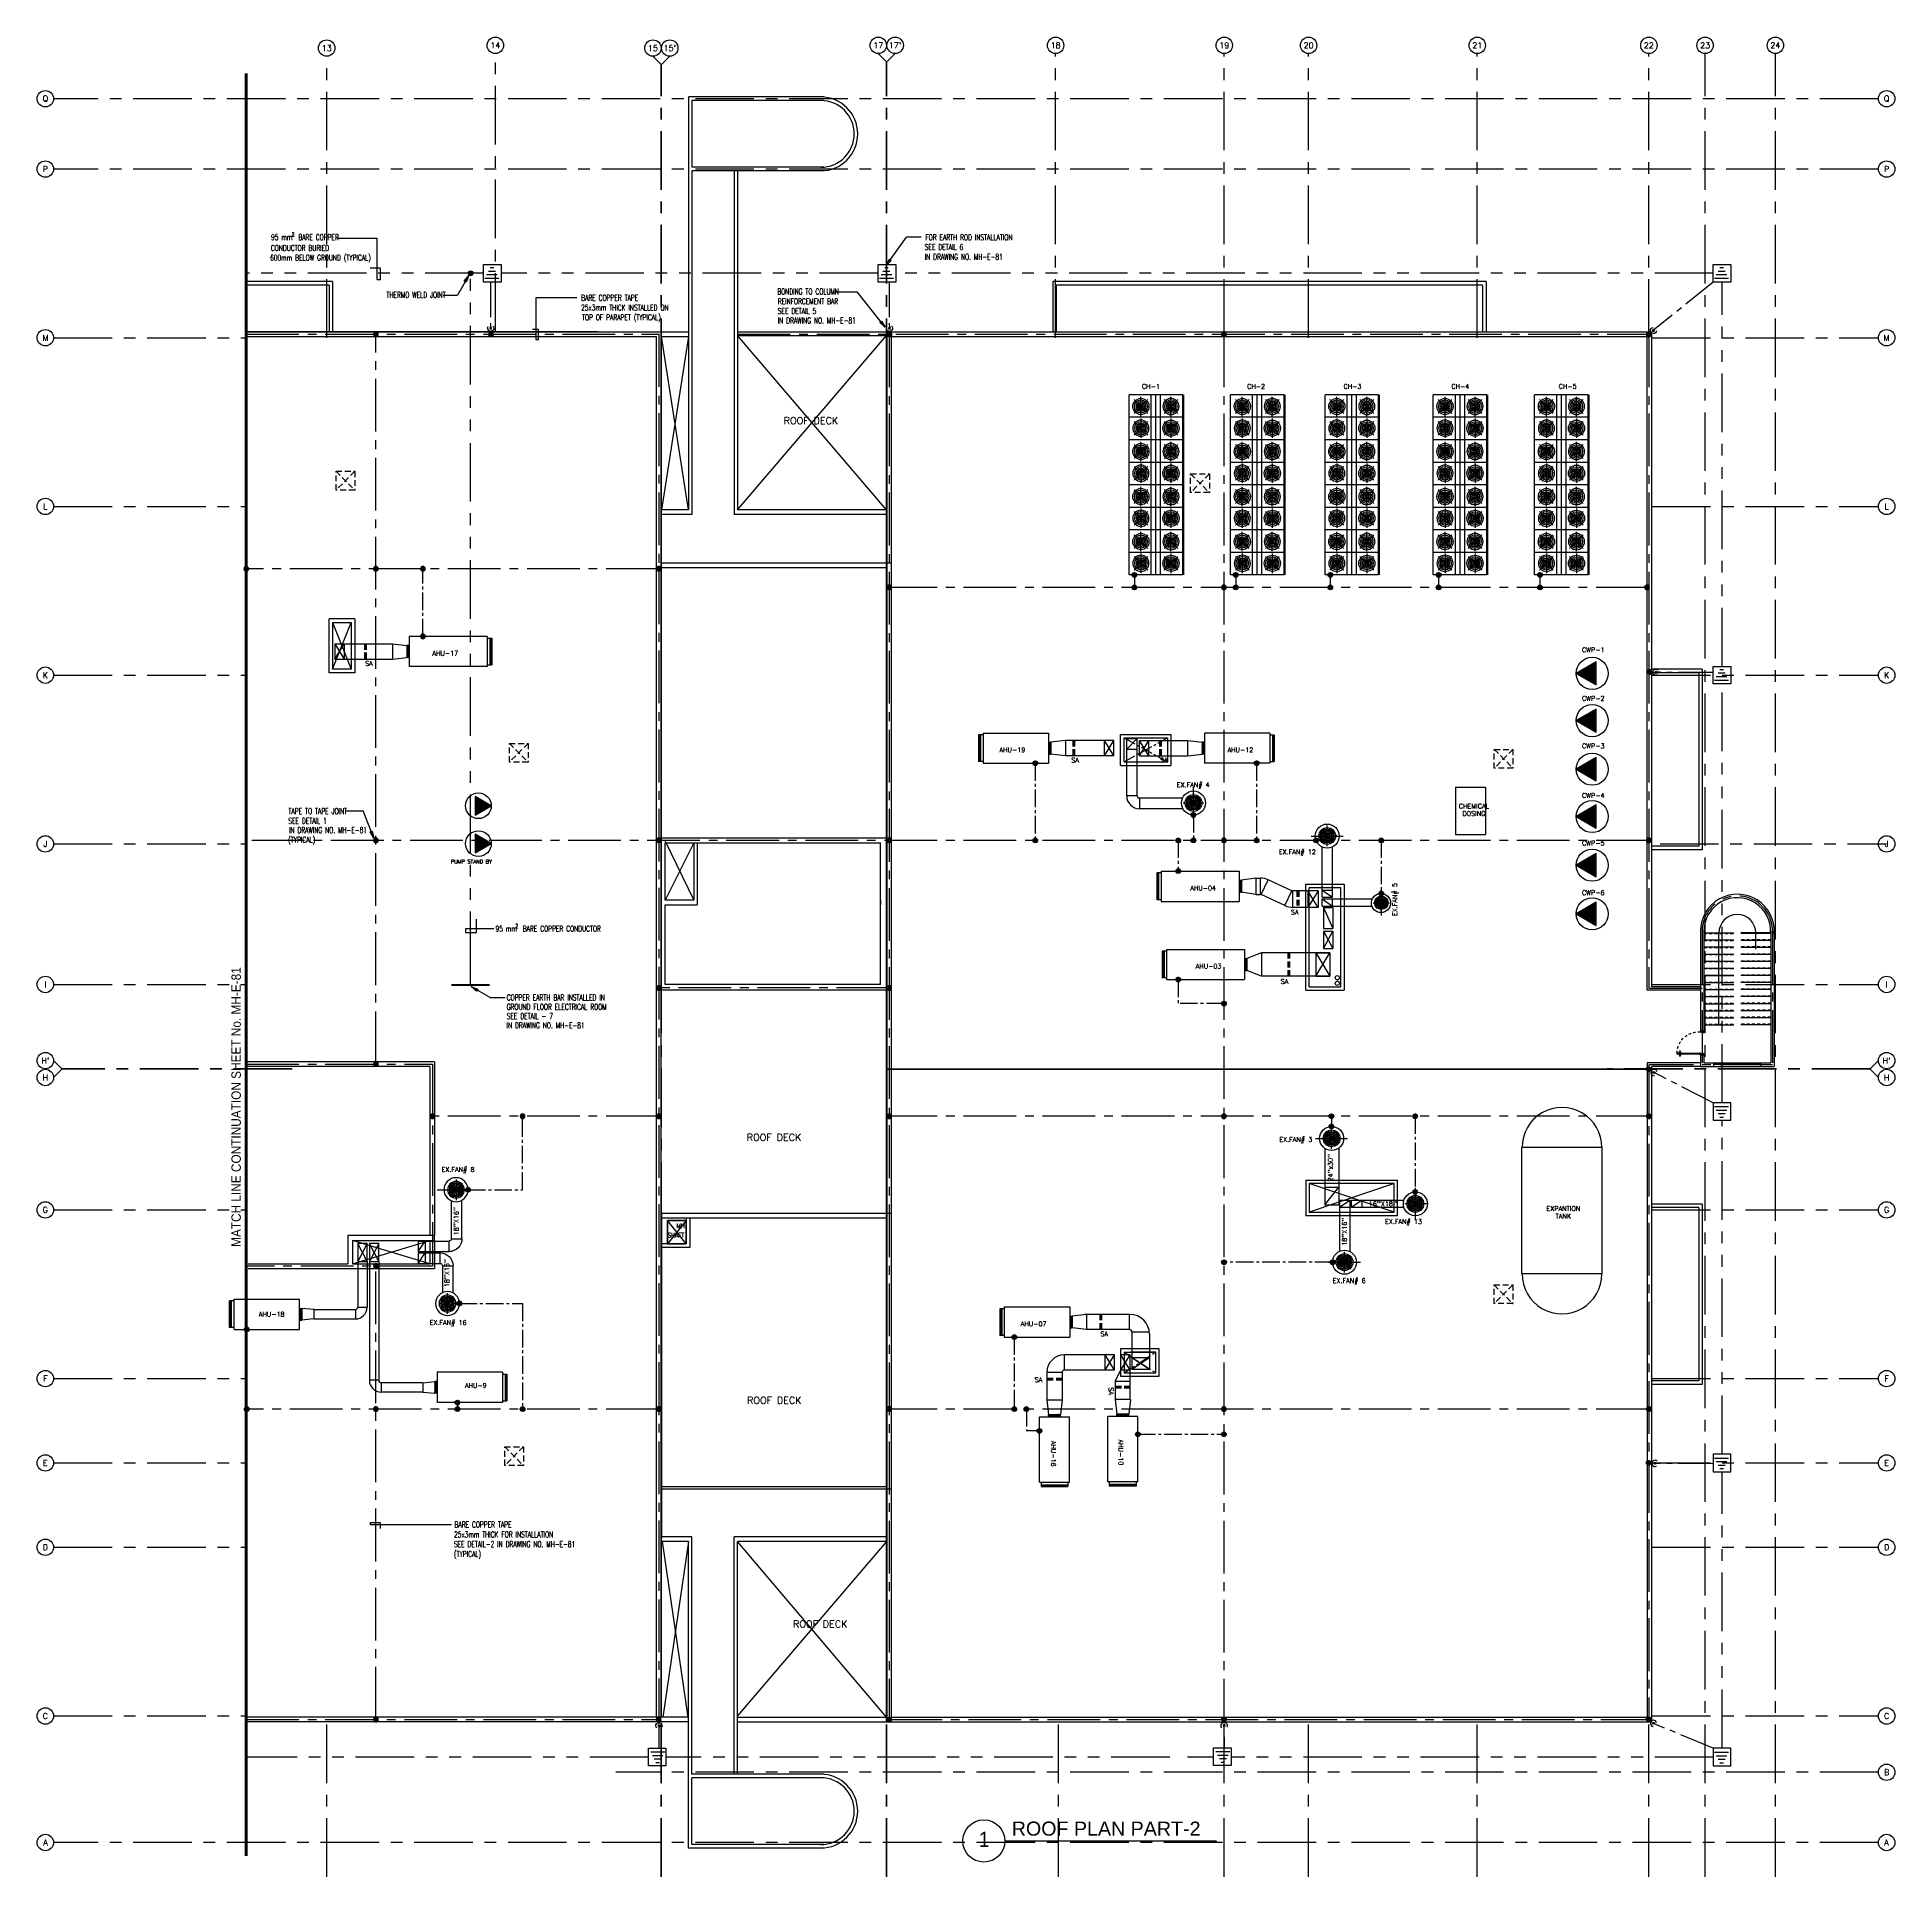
# Model space of a CAD drawing. Extents: x -141293 to -141213.7, y 99698.2 to 99776.7.
import ezdxf
from ezdxf.enums import TextEntityAlignment as Align

# ---------------------------------------------------------------- set-up
doc = ezdxf.new("R2010")
doc.units = 0
doc.header["$MEASUREMENT"] = 0
for name, pattern in [('CENTER2', [1.125, 0.75, -0.125, 0.125, -0.125]), ('CENTERX2', [4, 2.5, -0.5, 0.5, -0.5]), ('HIDDEN', [0.375, 0.25, -0.125]), ('HIDDEN2', [0.1875, 0.125, -0.0625]), ('PHANTOM', [2.5, 1.25, -0.25, 0.25, -0.25, 0.25, -0.25])]:
    doc.linetypes.add(name, pattern=pattern)
doc.layers.get('0').update_dxf_attribs({"linetype": 'CONTINUOUS'})
for name, color, linetype in [('AX', 6, 'CONTINUOUS'), ('AX-CR', 7, 'CONTINUOUS'), ('AX-TXT', 6, 'CONTINUOUS'), ('AXES', 11, 'CENTERX2'), ('BLOCK$0$TXT', 2, 'CONTINUOUS'), ('CER', 2, 'CONTINUOUS'), ('COL', 9, 'CONTINUOUS'), ('CTXT', 6, 'CONTINUOUS'), ('DOOR', 9, 'CONTINUOUS'), ('DOOR-NO', 5, 'CONTINUOUS'), ('DUCT', 3, 'CONTINUOUS'), ('EARTHING', 4, 'PHANTOM'), ('EJ', 11, 'CONTINUOUS'), ('ELEV', 2, 'CONTINUOUS'), ('EXDUCT', 3, 'CONTINUOUS'), ('L-NING', 4, 'CONTINUOUS'), ('PROJ-L', 11, 'CONTINUOUS'), ('RM-NAME', 4, 'CONTINUOUS'), ('ROOF', 7, 'CONTINUOUS'), ('SAD', 3, 'CONTINUOUS'), ('SHAFT', 11, 'CONTINUOUS'), ('STR', 5, 'CONTINUOUS'), ('TXT1', 2, 'CONTINUOUS'), ('WALL', 3, 'CONTINUOUS'), ('WIN', 5, 'CONTINUOUS')]:
    doc.layers.add(name, color=color, linetype=linetype)
doc.styles.add('BLOCK$0$ROMANS', font='ROMANS.shx', dxfattribs={"width": 0.6, "height": 0.14})
doc.styles.add('ROMANC', font='romanc', dxfattribs={"height": 0.1})
doc.styles.add('ROMANS', font='ROMANS.shx', dxfattribs={"height": 200})
doc.styles.get("Standard").update_dxf_attribs({"font": 'TXT.shx', "height": 200})
doc.styles.add('TTXT', font='swisse.ttf', dxfattribs={"width": 0.6})
doc.dimstyles.get("Standard").update_dxf_attribs({"dimtxt": 0.18, "dimasz": 0.18, "dimexe": 0.18, "dimexo": 0.0625, "dimgap": 0.09, "dimtad": 0, "dimtih": 1, "dimtoh": 1, "dimdec": 4, "dimzin": 0, "dimdsep": 46, "dimtxsty": 'Standard', "dimcen": 0.09, "dimadec": 0, "dimazin": 0, "dimtfac": 1, "dimtdec": 4, "dimtofl": 0, "dimtmove": 0, "dimatfit": 3, "dimfxl": 0, "dimtolj": 1, "dimtzin": 0, "dimarcsym": 0})

# ---------------------------------------------------------------- blocks, each defined once
blk = doc.blocks.new('AXU')
at = {"layer": 'AX-CR'}
blk.add_circle((0, 350), 350, dxfattribs=at)
at = {"layer": 'AX-TXT', "style": 'ROMANS'}
blk.add_attdef('AX', text='', height=250, dxfattribs=at).set_placement((0, 350), align=Align.MIDDLE)
blk = doc.blocks.new('STL-DR')
at = {"layer": 'DOOR', "color": 0, "linetype": 'ByBlock'}
blk.add_line((0, -150), (0, 0), dxfattribs=at)
at = {"layer": 'DOOR', "linetype": 'ByBlock'}
for p, q in [((50, 0), (0, 0)), ((50, -100), (50, 0)), ((0, -150), (25, -150)), ((25, -150), (25, -100)), ((25, -100), (50, -100)), ((25, -200), (25, -150)), ((75, -150), (25, -150)), ((25, -200), (25, -1100)), ((75, -200), (25, -200)), ((75, -150), (75, -200)), ((75, -1100), (75, -200)), ((950, 0), (1000, 0)), ((950, -100), (950, 0)), ((975, -100), (950, -100)), ((975, -150), (975, -100)), ((1000, -150), (975, -150)), ((1000, 0), (1000, -150)), ((9, -1055), (9, -990)), ((18, -990), (9, -990)), ((18, -1055), (9, -1055)), ((25, -978), (18, -978)), ((18, -978), (18, -1068)), ((18, -1055), (18, -990)), ((25, -1068), (18, -1068)), ((25, -1100), (25, -1150)), ((25, -1100), (75, -1100)), ((75, -1150), (25, -1150)), ((25, -1150), (75, -1150)), ((75, -978), (82, -978)), ((75, -1068), (82, -1068)), ((75, -1100), (75, -1150)), ((82, -978), (82, -1068)), ((82, -1055), (82, -990)), ((82, -990), (91, -990)), ((82, -1055), (91, -1055)), ((91, -1055), (91, -990))]:
    blk.add_line(p, q, dxfattribs=at)
for centre in [(-24, -1023), (124, -1023)]:
    blk.add_circle(centre, 32.4, dxfattribs=at)
at = {"layer": 'DOOR', "linetype": 'HIDDEN', "ltscale": 0.5}
blk.add_arc((50, -223), 928, 271.54399, 4.48155, dxfattribs=at)
at = {"layer": 'WALL'}
for p, q in [((0, 0), (0, -150)), ((0, 0), (0, -150)), ((1000, 0), (1000, -150))]:
    blk.add_line(p, q, dxfattribs=at)
blk = doc.blocks.new('AXL')
at = {"layer": 'AX-CR'}
blk.add_circle((-350, 0), 350, dxfattribs=at)
at = {"layer": 'AX-TXT', "style": 'ROMANS'}
blk.add_attdef('AX', text='', height=250, dxfattribs=at).set_placement((-350, 0), align=Align.MIDDLE)
blk = doc.blocks.new('AXR')
at = {"layer": 'AX-CR'}
blk.add_circle((350, 0), 350, dxfattribs=at)
at = {"layer": 'AX-TXT', "style": 'ROMANS'}
blk.add_attdef('AX', text='', height=250, dxfattribs=at).set_placement((350, 0), align=Align.MIDDLE)
blk = doc.blocks.new('*X15')
at = {"color": 0}
for p, q in [((91.354, 13.254), (91.434, 13.334)), ((91.362, 13.226), (91.462, 13.327)), ((91.369, 13.304), (91.384, 13.32)), ((91.377, 13.206), (91.483, 13.312)), ((91.398, 13.192), (91.497, 13.291)), ((91.426, 13.185), (91.504, 13.263))]:
    blk.add_line(p, q, dxfattribs=at)
blk = doc.blocks.new('SCC')
at = {"layer": 'L-NING'}
blk.add_circle((0, 0), 0.125, dxfattribs=at)
at = {"layer": 'L-NING', "xscale": 1.666666666666667, "yscale": 1.666666666666667, "zscale": 1.666666666666667}
blk.add_blockref('*X15', (-152.382, -22.099), dxfattribs=at)
blk = doc.blocks.new('*X14')
at = {"color": 0}
for p, q in [((91.35, 13.25), (91.43, 13.33)), ((91.36, 13.23), (91.46, 13.33)), ((91.37, 13.3), (91.38, 13.32)), ((91.38, 13.21), (91.48, 13.31)), ((91.4, 13.19), (91.5, 13.29)), ((91.43, 13.18), (91.5, 13.26))]:
    blk.add_line(p, q, dxfattribs=at)
blk = doc.blocks.new('*X18')
at = {"color": 0}
for p, q in [((91.35, 13.25), (91.43, 13.33)), ((91.36, 13.23), (91.46, 13.33)), ((91.37, 13.3), (91.38, 13.32)), ((91.38, 13.21), (91.48, 13.31)), ((91.4, 13.19), (91.5, 13.29)), ((91.43, 13.18), (91.5, 13.26))]:
    blk.add_line(p, q, dxfattribs=at)

msp = doc.modelspace()

# ---------------------------------------------------------------- hatches: boundary and pattern name
at = {"layer": 'AX'}
h = msp.add_hatch(dxfattribs=at)
h.set_pattern_fill('ANSI31', color=11, scale=100, style=0)
h.set_pattern_definition([(45.0000004, (-141099.293997, 99630.996458), (-0.0088388347, 0.0088388348), [])])
h.paths.add_polyline_path([(-141226.476, 99750.094), (-141227.336, 99749.598), (-141226.476, 99749.102)])
h = msp.add_hatch(dxfattribs=at)
h.set_pattern_fill('ANSI31', color=11, scale=100, style=0)
h.set_pattern_definition([(45.0000004, (-141099.293997, 99628.978354), (-0.0088388347, 0.0088388348), [])])
h.paths.add_polyline_path([(-141227.336, 99747.58), (-141226.476, 99747.084), (-141226.476, 99748.076)])
h = msp.add_hatch(dxfattribs=at)
h.set_pattern_fill('ANSI31', color=11, scale=100, style=0)
h.set_pattern_definition([(45.0000004, (-141099.293997, 99626.904191), (-0.0088388347, 0.0088388348), [])])
h.paths.add_polyline_path([(-141227.336, 99745.506), (-141226.476, 99745.009), (-141226.476, 99746.002)])
h = msp.add_hatch(dxfattribs=at)
h.set_pattern_fill('ANSI31', color=2, scale=80, angle=180, style=0)
h.set_pattern_definition([(225.0000004, (-141376.076002, 99838.827347), (0.00707106774, -0.00707106784), [])])
h.paths.add_polyline_path([(-141273.643, 99743.946), (-141274.33, 99744.343), (-141274.33, 99743.549)])
h = msp.add_hatch(dxfattribs=at)
h.set_pattern_fill('ANSI31', color=11, scale=100, style=0)
h.set_pattern_definition([(45.0000004, (-141099.293997, 99624.886087), (-0.0088388347, 0.0088388348), [])])
h.paths.add_polyline_path([(-141227.336, 99743.487), (-141226.476, 99742.991), (-141226.476, 99743.984)])
h = msp.add_hatch(dxfattribs=at)
h.set_pattern_fill('ANSI31', color=2, scale=80, angle=180, style=0)
h.set_pattern_definition([(225.0000004, (-141376.076002, 99837.212864), (0.00707106774, -0.00707106784), [])])
h.paths.add_polyline_path([(-141273.643, 99742.332), (-141274.33, 99742.729), (-141274.33, 99741.935)])
h = msp.add_hatch(dxfattribs=at)
h.set_pattern_fill('ANSI31', color=11, scale=100, style=0)
h.set_pattern_definition([(45.0000004, (-141099.293997, 99622.809227), (-0.0088388347, 0.0088388348), [])])
h.paths.add_polyline_path([(-141227.336, 99741.411), (-141226.476, 99740.914), (-141226.476, 99741.907)])
h = msp.add_hatch(dxfattribs=at)
h.set_pattern_fill('ANSI31', color=11, scale=100, style=0)
h.set_pattern_definition([(45.0000004, (-141099.293997, 99620.735064), (-0.0088388347, 0.0088388348), [])])
h.paths.add_polyline_path([(-141227.336, 99739.336), (-141226.476, 99738.84), (-141226.476, 99739.833)])
at = {"layer": 'DOOR-NO'}
h = msp.add_hatch(dxfattribs=at)
h.set_pattern_fill('ANSI37', color=11, scale=100, angle=180, style=0)
h.set_pattern_definition([(225, (-141282.737499, 99909.951349), (0.0088388347, -0.0088388348), []), (315, (-141282.737499, 99909.951349), (0.0088388347, 0.0088388348), [])])
h.paths.add_polyline_path([(-141277.193, 99750.785), (-141277.243, 99750.785), (-141277.243, 99750.279), (-141277.193, 99750.279)])
h = msp.add_hatch(dxfattribs=at)
h.set_pattern_fill('ANSI37', color=11, scale=100, angle=180, style=0)
h.set_pattern_definition([(315, (-141244.266248, 99905.827083), (-0.0088388347, -0.0088388348), []), (225, (-141244.266248, 99905.827083), (-0.0088388347, 0.0088388348), [])])
h.paths.add_polyline_path([(-141249.811, 99746.154), (-141249.761, 99746.154), (-141249.761, 99746.66), (-141249.811, 99746.66)])
h = msp.add_hatch(dxfattribs=at)
h.set_pattern_fill('ANSI37', color=11, scale=100, angle=180, style=0)
h.set_pattern_definition([(225, (-141248.798189, 99905.827083), (0.0088388347, -0.0088388348), []), (315, (-141248.798189, 99905.827083), (0.0088388347, 0.0088388348), [])])
h.paths.add_polyline_path([(-141243.253, 99746.66), (-141243.303, 99746.66), (-141243.303, 99746.154), (-141243.253, 99746.154)])
h = msp.add_hatch(dxfattribs=at)
h.set_pattern_fill('ANSI37', color=11, scale=100, angle=180, style=0)
h.set_pattern_definition([(315, (-141236.123541, 99899.933041), (-0.0088388347, -0.0088388348), []), (225, (-141236.123541, 99899.933041), (-0.0088388347, 0.0088388348), [])])
h.paths.add_polyline_path([(-141241.668, 99740.26), (-141241.618, 99740.26), (-141241.618, 99740.766), (-141241.668, 99740.766)])
h = msp.add_hatch(dxfattribs=at)
h.set_pattern_fill('ANSI37', color=11, scale=100, angle=180, style=0)
h.set_pattern_definition([(315, (-141235.889037, 99896.594789), (-0.0088388347, -0.0088388348), []), (225, (-141235.889037, 99896.594789), (-0.0088388347, 0.0088388348), [])])
h.paths.add_polyline_path([(-141241.434, 99736.922), (-141241.384, 99736.922), (-141241.384, 99737.428), (-141241.434, 99737.428)])
h = msp.add_hatch(dxfattribs=at)
h.set_pattern_fill('ANSI37', color=11, scale=100, angle=180, style=0)
h.set_pattern_definition([(315, (-141276.239735, 99881.665313), (-0.0088388347, -0.0088388348), []), (225, (-141276.239735, 99881.665313), (-0.0088388347, 0.0088388348), [])])
h.paths.add_polyline_path([(-141281.785, 99722.499), (-141281.735, 99722.499), (-141281.735, 99721.993), (-141281.785, 99721.993)])
h = msp.add_hatch(dxfattribs=at)
h.set_pattern_fill('ANSI37', color=2, scale=100, angle=180, style=0)
h.set_pattern_definition([(315, (-141243.358209, 99881.336086), (-0.0088388347, -0.0088388348), []), (225, (-141243.358209, 99881.336086), (-0.0088388347, 0.0088388348), [])])
h.paths.add_polyline_path([(-141248.903, 99721.663), (-141248.853, 99721.663), (-141248.853, 99722.169), (-141248.903, 99722.169)])
h = msp.add_hatch(dxfattribs=at)
h.set_pattern_fill('ANSI37', color=11, scale=100, angle=180, style=0)
h.set_pattern_definition([(225, (-141281.551735, 99878.544594), (0.0088388347, -0.0088388348), []), (315, (-141281.551735, 99878.544594), (0.0088388347, 0.0088388348), [])])
h.paths.add_polyline_path([(-141276.007, 99719.378), (-141276.057, 99719.378), (-141276.057, 99718.872), (-141276.007, 99718.872)])
h = msp.add_hatch(dxfattribs=at)
h.set_pattern_fill('ANSI37', color=2, scale=100, angle=270, style=0)
h.set_pattern_definition([(45, (-141409.020623, 99723.468245), (0.0088388347, -0.0088388348), []), (315, (-141409.020623, 99723.468245), (-0.0088388347, -0.0088388348), [])])
h.paths.add_polyline_path([(-141249.348, 99717.923), (-141249.348, 99717.973), (-141249.854, 99717.973), (-141249.854, 99717.923)])
h = msp.add_hatch(dxfattribs=at)
h.set_pattern_fill('ANSI37', color=2, scale=100, angle=90, style=0)
h.set_pattern_definition([(135, (-141087.266535, 99723.484271), (-0.0088388347, -0.0088388348), []), (225, (-141087.266535, 99723.484271), (0.0088388347, -0.0088388348), [])])
h.paths.add_polyline_path([(-141246.433, 99717.939), (-141246.433, 99717.989), (-141246.939, 99717.989), (-141246.939, 99717.939)])

# ---------------------------------------------------------------- linework, layer by layer
at = {"color": 11}
for p, q in [((-141246.206, 99760.695), (-141245.619, 99761.282)), ((-141245.619, 99760.695), (-141246.206, 99761.282)), ((-141245.913, 99760.574), (-141245.913, 99761.403)), ((-141244.925, 99760.695), (-141244.338, 99761.282)), ((-141244.338, 99760.695), (-141244.925, 99761.282)), ((-141244.631, 99760.574), (-141244.631, 99761.403)), ((-141241.878, 99760.695), (-141241.291, 99761.282)), ((-141241.291, 99760.695), (-141241.878, 99761.282)), ((-141241.584, 99760.574), (-141241.584, 99761.403)), ((-141240.596, 99760.695), (-141240.01, 99761.282)), ((-141240.01, 99760.695), (-141240.596, 99761.282)), ((-141240.303, 99760.574), (-141240.303, 99761.403)), ((-141237.843, 99760.695), (-141237.256, 99761.282)), ((-141237.256, 99760.695), (-141237.843, 99761.282)), ((-141237.55, 99760.574), (-141237.55, 99761.403)), ((-141236.562, 99760.695), (-141235.975, 99761.282)), ((-141235.975, 99760.695), (-141236.562, 99761.282)), ((-141236.268, 99760.574), (-141236.268, 99761.403)), ((-141233.223, 99760.695), (-141232.637, 99761.282)), ((-141232.637, 99760.695), (-141233.223, 99761.282)), ((-141232.93, 99760.574), (-141232.93, 99761.403)), ((-141231.942, 99760.695), (-141231.355, 99761.282)), ((-141231.355, 99760.695), (-141231.942, 99761.282)), ((-141231.649, 99760.574), (-141231.649, 99761.403)), ((-141228.895, 99760.695), (-141228.308, 99761.282)), ((-141228.308, 99760.695), (-141228.895, 99761.282)), ((-141228.602, 99760.574), (-141228.602, 99761.403)), ((-141227.614, 99760.695), (-141227.027, 99761.282)), ((-141227.027, 99760.695), (-141227.614, 99761.282)), ((-141227.32, 99760.574), (-141227.32, 99761.403)), ((-141245.619, 99760.354), (-141246.206, 99759.768)), ((-141246.206, 99760.354), (-141245.619, 99759.768)), ((-141245.913, 99760.476), (-141245.913, 99759.646)), ((-141244.338, 99760.354), (-141244.925, 99759.768)), ((-141244.925, 99760.354), (-141244.338, 99759.768)), ((-141244.631, 99760.476), (-141244.631, 99759.646)), ((-141241.291, 99760.354), (-141241.878, 99759.768)), ((-141241.878, 99760.354), (-141241.291, 99759.768)), ((-141241.584, 99760.476), (-141241.584, 99759.646)), ((-141240.01, 99760.354), (-141240.596, 99759.768)), ((-141240.596, 99760.354), (-141240.01, 99759.768)), ((-141240.303, 99760.476), (-141240.303, 99759.646)), ((-141237.256, 99760.354), (-141237.843, 99759.768)), ((-141237.843, 99760.354), (-141237.256, 99759.768)), ((-141237.55, 99760.476), (-141237.55, 99759.646)), ((-141235.975, 99760.354), (-141236.562, 99759.768)), ((-141236.562, 99760.354), (-141235.975, 99759.768)), ((-141236.268, 99760.476), (-141236.268, 99759.646)), ((-141232.637, 99760.354), (-141233.223, 99759.768)), ((-141233.223, 99760.354), (-141232.637, 99759.768)), ((-141232.93, 99760.476), (-141232.93, 99759.646)), ((-141231.355, 99760.354), (-141231.942, 99759.768)), ((-141231.942, 99760.354), (-141231.355, 99759.768)), ((-141231.649, 99760.476), (-141231.649, 99759.646)), ((-141228.308, 99760.354), (-141228.895, 99759.768)), ((-141228.895, 99760.354), (-141228.308, 99759.768)), ((-141228.602, 99760.476), (-141228.602, 99759.646)), ((-141227.027, 99760.354), (-141227.614, 99759.768)), ((-141227.614, 99760.354), (-141227.027, 99759.768)), ((-141227.32, 99760.476), (-141227.32, 99759.646)), ((-141246.206, 99758.773), (-141245.619, 99759.36)), ((-141245.619, 99758.773), (-141246.206, 99759.36)), ((-141245.913, 99758.652), (-141245.913, 99759.481)), ((-141244.925, 99758.773), (-141244.338, 99759.36)), ((-141244.338, 99758.773), (-141244.925, 99759.36)), ((-141244.631, 99758.652), (-141244.631, 99759.481)), ((-141241.878, 99758.773), (-141241.291, 99759.36)), ((-141241.291, 99758.773), (-141241.878, 99759.36)), ((-141241.584, 99758.652), (-141241.584, 99759.481)), ((-141240.596, 99758.773), (-141240.01, 99759.36)), ((-141240.01, 99758.773), (-141240.596, 99759.36)), ((-141240.303, 99758.652), (-141240.303, 99759.481)), ((-141237.843, 99758.773), (-141237.256, 99759.36)), ((-141237.256, 99758.773), (-141237.843, 99759.36)), ((-141237.55, 99758.652), (-141237.55, 99759.481)), ((-141236.562, 99758.773), (-141235.975, 99759.36)), ((-141235.975, 99758.773), (-141236.562, 99759.36)), ((-141236.268, 99758.652), (-141236.268, 99759.481)), ((-141233.223, 99758.773), (-141232.637, 99759.36)), ((-141232.637, 99758.773), (-141233.223, 99759.36)), ((-141232.93, 99758.652), (-141232.93, 99759.481)), ((-141231.942, 99758.773), (-141231.355, 99759.36)), ((-141231.355, 99758.773), (-141231.942, 99759.36)), ((-141231.649, 99758.652), (-141231.649, 99759.481)), ((-141228.895, 99758.773), (-141228.308, 99759.36)), ((-141228.308, 99758.773), (-141228.895, 99759.36)), ((-141228.602, 99758.652), (-141228.602, 99759.481)), ((-141227.614, 99758.773), (-141227.027, 99759.36)), ((-141227.027, 99758.773), (-141227.614, 99759.36)), ((-141227.32, 99758.652), (-141227.32, 99759.481)), ((-141245.913, 99758.554), (-141245.913, 99757.724)), ((-141244.631, 99758.554), (-141244.631, 99757.724)), ((-141241.584, 99758.554), (-141241.584, 99757.724)), ((-141240.303, 99758.554), (-141240.303, 99757.724)), ((-141237.55, 99758.554), (-141237.55, 99757.724)), ((-141236.268, 99758.554), (-141236.268, 99757.724)), ((-141232.93, 99758.554), (-141232.93, 99757.724)), ((-141231.649, 99758.554), (-141231.649, 99757.724)), ((-141228.602, 99758.554), (-141228.602, 99757.724)), ((-141227.32, 99758.554), (-141227.32, 99757.724)), ((-141245.619, 99758.432), (-141246.206, 99757.846)), ((-141246.206, 99758.432), (-141245.619, 99757.846)), ((-141244.338, 99758.432), (-141244.925, 99757.846)), ((-141244.925, 99758.432), (-141244.338, 99757.846)), ((-141241.291, 99758.432), (-141241.878, 99757.846)), ((-141241.878, 99758.432), (-141241.291, 99757.846)), ((-141240.01, 99758.432), (-141240.596, 99757.846)), ((-141240.596, 99758.432), (-141240.01, 99757.846)), ((-141237.256, 99758.432), (-141237.843, 99757.846)), ((-141237.843, 99758.432), (-141237.256, 99757.846)), ((-141235.975, 99758.432), (-141236.562, 99757.846)), ((-141236.562, 99758.432), (-141235.975, 99757.846)), ((-141232.637, 99758.432), (-141233.223, 99757.846)), ((-141233.223, 99758.432), (-141232.637, 99757.846)), ((-141231.355, 99758.432), (-141231.942, 99757.846)), ((-141231.942, 99758.432), (-141231.355, 99757.846)), ((-141228.308, 99758.432), (-141228.895, 99757.846)), ((-141228.895, 99758.432), (-141228.308, 99757.846)), ((-141227.027, 99758.432), (-141227.614, 99757.846)), ((-141227.614, 99758.432), (-141227.027, 99757.846)), ((-141246.206, 99756.851), (-141245.619, 99757.438)), ((-141245.619, 99756.851), (-141246.206, 99757.438)), ((-141245.913, 99756.73), (-141245.913, 99757.559)), ((-141244.925, 99756.851), (-141244.338, 99757.438)), ((-141244.338, 99756.851), (-141244.925, 99757.438)), ((-141244.631, 99756.73), (-141244.631, 99757.559)), ((-141241.878, 99756.851), (-141241.291, 99757.438)), ((-141241.291, 99756.851), (-141241.878, 99757.438)), ((-141241.584, 99756.73), (-141241.584, 99757.559)), ((-141240.596, 99756.851), (-141240.01, 99757.438)), ((-141240.01, 99756.851), (-141240.596, 99757.438)), ((-141240.303, 99756.73), (-141240.303, 99757.559)), ((-141237.843, 99756.851), (-141237.256, 99757.438)), ((-141237.256, 99756.851), (-141237.843, 99757.438)), ((-141237.55, 99756.73), (-141237.55, 99757.559)), ((-141236.562, 99756.851), (-141235.975, 99757.438)), ((-141235.975, 99756.851), (-141236.562, 99757.438)), ((-141236.268, 99756.73), (-141236.268, 99757.559)), ((-141233.223, 99756.851), (-141232.637, 99757.438)), ((-141232.637, 99756.851), (-141233.223, 99757.438)), ((-141232.93, 99756.73), (-141232.93, 99757.559)), ((-141231.942, 99756.851), (-141231.355, 99757.438)), ((-141231.355, 99756.851), (-141231.942, 99757.438)), ((-141231.649, 99756.73), (-141231.649, 99757.559)), ((-141228.895, 99756.851), (-141228.308, 99757.438)), ((-141228.308, 99756.851), (-141228.895, 99757.438)), ((-141228.602, 99756.73), (-141228.602, 99757.559)), ((-141227.614, 99756.851), (-141227.027, 99757.438)), ((-141227.027, 99756.851), (-141227.614, 99757.438)), ((-141227.32, 99756.73), (-141227.32, 99757.559)), ((-141245.619, 99756.51), (-141246.206, 99755.924)), ((-141246.206, 99756.51), (-141245.619, 99755.924)), ((-141245.913, 99756.632), (-141245.913, 99755.802)), ((-141244.338, 99756.51), (-141244.925, 99755.924)), ((-141244.925, 99756.51), (-141244.338, 99755.924)), ((-141244.631, 99756.632), (-141244.631, 99755.802)), ((-141241.291, 99756.51), (-141241.878, 99755.924)), ((-141241.878, 99756.51), (-141241.291, 99755.924)), ((-141241.584, 99756.632), (-141241.584, 99755.802)), ((-141240.01, 99756.51), (-141240.596, 99755.924)), ((-141240.596, 99756.51), (-141240.01, 99755.924)), ((-141240.303, 99756.632), (-141240.303, 99755.802)), ((-141237.256, 99756.51), (-141237.843, 99755.924)), ((-141237.843, 99756.51), (-141237.256, 99755.924)), ((-141237.55, 99756.632), (-141237.55, 99755.802)), ((-141235.975, 99756.51), (-141236.562, 99755.924)), ((-141236.562, 99756.51), (-141235.975, 99755.924)), ((-141236.268, 99756.632), (-141236.268, 99755.802)), ((-141232.637, 99756.51), (-141233.223, 99755.924)), ((-141233.223, 99756.51), (-141232.637, 99755.924)), ((-141232.93, 99756.632), (-141232.93, 99755.802)), ((-141231.355, 99756.51), (-141231.942, 99755.924)), ((-141231.942, 99756.51), (-141231.355, 99755.924)), ((-141231.649, 99756.632), (-141231.649, 99755.802)), ((-141228.308, 99756.51), (-141228.895, 99755.924)), ((-141228.895, 99756.51), (-141228.308, 99755.924)), ((-141228.602, 99756.632), (-141228.602, 99755.802)), ((-141227.027, 99756.51), (-141227.614, 99755.924)), ((-141227.614, 99756.51), (-141227.027, 99755.924)), ((-141227.32, 99756.632), (-141227.32, 99755.802)), ((-141246.206, 99754.929), (-141245.619, 99755.516)), ((-141245.619, 99754.929), (-141246.206, 99755.516)), ((-141245.913, 99754.808), (-141245.913, 99755.637)), ((-141244.925, 99754.929), (-141244.338, 99755.516)), ((-141244.338, 99754.929), (-141244.925, 99755.516)), ((-141244.631, 99754.808), (-141244.631, 99755.637)), ((-141241.878, 99754.929), (-141241.291, 99755.516)), ((-141241.291, 99754.929), (-141241.878, 99755.516)), ((-141241.584, 99754.808), (-141241.584, 99755.637)), ((-141240.596, 99754.929), (-141240.01, 99755.516)), ((-141240.01, 99754.929), (-141240.596, 99755.516)), ((-141240.303, 99754.808), (-141240.303, 99755.637)), ((-141237.843, 99754.929), (-141237.256, 99755.516)), ((-141237.256, 99754.929), (-141237.843, 99755.516)), ((-141237.55, 99754.808), (-141237.55, 99755.637)), ((-141236.562, 99754.929), (-141235.975, 99755.516)), ((-141235.975, 99754.929), (-141236.562, 99755.516)), ((-141236.268, 99754.808), (-141236.268, 99755.637)), ((-141233.223, 99754.929), (-141232.637, 99755.516)), ((-141232.637, 99754.929), (-141233.223, 99755.516)), ((-141232.93, 99754.808), (-141232.93, 99755.637)), ((-141231.942, 99754.929), (-141231.355, 99755.516)), ((-141231.355, 99754.929), (-141231.942, 99755.516)), ((-141231.649, 99754.808), (-141231.649, 99755.637)), ((-141228.895, 99754.929), (-141228.308, 99755.516)), ((-141228.308, 99754.929), (-141228.895, 99755.516)), ((-141228.602, 99754.808), (-141228.602, 99755.637)), ((-141227.614, 99754.929), (-141227.027, 99755.516)), ((-141227.027, 99754.929), (-141227.614, 99755.516)), ((-141227.32, 99754.808), (-141227.32, 99755.637)), ((-141245.619, 99754.588), (-141246.206, 99754.002)), ((-141246.206, 99754.588), (-141245.619, 99754.002)), ((-141245.913, 99754.71), (-141245.913, 99753.88)), ((-141244.338, 99754.588), (-141244.925, 99754.002)), ((-141244.925, 99754.588), (-141244.338, 99754.002)), ((-141244.631, 99754.71), (-141244.631, 99753.88)), ((-141241.291, 99754.588), (-141241.878, 99754.002)), ((-141241.878, 99754.588), (-141241.291, 99754.002)), ((-141241.584, 99754.71), (-141241.584, 99753.88)), ((-141240.01, 99754.588), (-141240.596, 99754.002)), ((-141240.596, 99754.588), (-141240.01, 99754.002)), ((-141240.303, 99754.71), (-141240.303, 99753.88)), ((-141237.256, 99754.588), (-141237.843, 99754.002)), ((-141237.843, 99754.588), (-141237.256, 99754.002)), ((-141237.55, 99754.71), (-141237.55, 99753.88)), ((-141235.975, 99754.588), (-141236.562, 99754.002)), ((-141236.562, 99754.588), (-141235.975, 99754.002)), ((-141236.268, 99754.71), (-141236.268, 99753.88)), ((-141232.637, 99754.588), (-141233.223, 99754.002)), ((-141233.223, 99754.588), (-141232.637, 99754.002)), ((-141232.93, 99754.71), (-141232.93, 99753.88)), ((-141231.355, 99754.588), (-141231.942, 99754.002)), ((-141231.942, 99754.588), (-141231.355, 99754.002)), ((-141231.649, 99754.71), (-141231.649, 99753.88)), ((-141228.308, 99754.588), (-141228.895, 99754.002)), ((-141228.895, 99754.588), (-141228.308, 99754.002)), ((-141228.602, 99754.71), (-141228.602, 99753.88)), ((-141227.027, 99754.588), (-141227.614, 99754.002)), ((-141227.614, 99754.588), (-141227.027, 99754.002)), ((-141227.32, 99754.71), (-141227.32, 99753.88))]:
    msp.add_line(p, q, dxfattribs=at)
for centre, major_axis, start_param, end_param in [((-141245.913, 99760.988), (-0.244, 0.244), 3.926991, 10.210176), ((-141245.913, 99760.988), (0.196, 0.196), 5.497787, 11.780972), ((-141245.913, 99760.988), (-0.147, 0.147), 3.926991, 10.210176), ((-141245.913, 99760.988), (0.106, 0.106), 5.497787, 11.780972), ((-141245.913, 99760.988), (-0.0652, 0.0652), 3.926991, 10.210176), ((-141245.913, 99760.988), (0.0326, 0.0326), 5.497787, 11.780972), ((-141241.584, 99760.988), (-0.244, 0.244), 3.926991, 10.210176), ((-141241.584, 99760.988), (0.196, 0.196), 5.497787, 11.780972), ((-141241.584, 99760.988), (-0.147, 0.147), 3.926991, 10.210176), ((-141241.584, 99760.988), (0.106, 0.106), 5.497787, 11.780972), ((-141241.584, 99760.988), (-0.0652, 0.0652), 3.926991, 10.210176), ((-141241.584, 99760.988), (0.0326, 0.0326), 5.497787, 11.780972), ((-141237.55, 99760.988), (-0.244, 0.244), 3.926991, 10.210176), ((-141237.55, 99760.988), (0.196, 0.196), 5.497787, 11.780972), ((-141237.55, 99760.988), (-0.147, 0.147), 3.926991, 10.210176), ((-141237.55, 99760.988), (0.106, 0.106), 5.497787, 11.780972), ((-141237.55, 99760.988), (-0.0652, 0.0652), 3.926991, 10.210176), ((-141237.55, 99760.988), (0.0326, 0.0326), 5.497787, 11.780972), ((-141232.93, 99760.988), (-0.244, 0.244), 3.926991, 10.210176), ((-141232.93, 99760.988), (0.196, 0.196), 5.497787, 11.780972), ((-141232.93, 99760.988), (-0.147, 0.147), 3.926991, 10.210176), ((-141232.93, 99760.988), (0.106, 0.106), 5.497787, 11.780972), ((-141232.93, 99760.988), (-0.0652, 0.0652), 3.926991, 10.210176), ((-141232.93, 99760.988), (0.0326, 0.0326), 5.497787, 11.780972), ((-141228.602, 99760.988), (-0.244, 0.244), 3.926991, 10.210176), ((-141228.602, 99760.988), (0.196, 0.196), 5.497787, 11.780972), ((-141228.602, 99760.988), (-0.147, 0.147), 3.926991, 10.210176), ((-141228.602, 99760.988), (0.106, 0.106), 5.497787, 11.780972), ((-141228.602, 99760.988), (-0.0652, 0.0652), 3.926991, 10.210176), ((-141228.602, 99760.988), (0.0326, 0.0326), 5.497787, 11.780972), ((-141244.631, 99760.061), (0.244, -0.244), 3.926991, 10.210176), ((-141244.631, 99760.061), (-0.196, -0.196), 5.497787, 11.780972), ((-141244.631, 99760.061), (0.147, -0.147), 3.926991, 10.210176), ((-141244.631, 99760.061), (-0.106, -0.106), 5.497787, 11.780972), ((-141244.631, 99760.061), (0.0652, -0.0652), 3.926991, 10.210176), ((-141244.631, 99760.061), (-0.0326, -0.0326), 5.497787, 11.780972), ((-141240.303, 99760.061), (0.244, -0.244), 3.926991, 10.210176), ((-141240.303, 99760.061), (-0.196, -0.196), 5.497787, 11.780972), ((-141240.303, 99760.061), (0.147, -0.147), 3.926991, 10.210176), ((-141240.303, 99760.061), (-0.106, -0.106), 5.497787, 11.780972), ((-141240.303, 99760.061), (0.0652, -0.0652), 3.926991, 10.210176), ((-141240.303, 99760.061), (-0.0326, -0.0326), 5.497787, 11.780972), ((-141236.268, 99760.061), (0.244, -0.244), 3.926991, 10.210176), ((-141236.268, 99760.061), (-0.196, -0.196), 5.497787, 11.780972), ((-141236.268, 99760.061), (0.147, -0.147), 3.926991, 10.210176), ((-141236.268, 99760.061), (-0.106, -0.106), 5.497787, 11.780972), ((-141236.268, 99760.061), (0.0652, -0.0652), 3.926991, 10.210176), ((-141236.268, 99760.061), (-0.0326, -0.0326), 5.497787, 11.780972), ((-141231.649, 99760.061), (0.244, -0.244), 3.926991, 10.210176), ((-141231.649, 99760.061), (-0.196, -0.196), 5.497787, 11.780972), ((-141231.649, 99760.061), (0.147, -0.147), 3.926991, 10.210176), ((-141231.649, 99760.061), (-0.106, -0.106), 5.497787, 11.780972), ((-141231.649, 99760.061), (0.0652, -0.0652), 3.926991, 10.210176), ((-141231.649, 99760.061), (-0.0326, -0.0326), 5.497787, 11.780972), ((-141227.32, 99760.061), (0.244, -0.244), 3.926991, 10.210176), ((-141227.32, 99760.061), (-0.196, -0.196), 5.497787, 11.780972), ((-141227.32, 99760.061), (0.147, -0.147), 3.926991, 10.210176), ((-141227.32, 99760.061), (-0.106, -0.106), 5.497787, 11.780972), ((-141227.32, 99760.061), (0.0652, -0.0652), 3.926991, 10.210176), ((-141227.32, 99760.061), (-0.0326, -0.0326), 5.497787, 11.780972), ((-141245.913, 99759.066), (-0.244, 0.244), 3.926991, 10.210176), ((-141245.913, 99759.066), (0.196, 0.196), 5.497787, 11.780972), ((-141241.584, 99759.066), (-0.244, 0.244), 3.926991, 10.210176), ((-141241.584, 99759.066), (0.196, 0.196), 5.497787, 11.780972), ((-141237.55, 99759.066), (-0.244, 0.244), 3.926991, 10.210176), ((-141237.55, 99759.066), (0.196, 0.196), 5.497787, 11.780972), ((-141232.93, 99759.066), (-0.244, 0.244), 3.926991, 10.210176), ((-141232.93, 99759.066), (0.196, 0.196), 5.497787, 11.780972), ((-141228.602, 99759.066), (-0.244, 0.244), 3.926991, 10.210176), ((-141228.602, 99759.066), (0.196, 0.196), 5.497787, 11.780972), ((-141245.913, 99759.066), (-0.147, 0.147), 3.926991, 10.210176), ((-141245.913, 99759.066), (0.106, 0.106), 5.497787, 11.780972), ((-141245.913, 99759.066), (-0.0652, 0.0652), 3.926991, 10.210176), ((-141245.913, 99759.066), (0.0326, 0.0326), 5.497787, 11.780972), ((-141241.584, 99759.066), (-0.147, 0.147), 3.926991, 10.210176), ((-141241.584, 99759.066), (0.106, 0.106), 5.497787, 11.780972), ((-141241.584, 99759.066), (-0.0652, 0.0652), 3.926991, 10.210176), ((-141241.584, 99759.066), (0.0326, 0.0326), 5.497787, 11.780972), ((-141237.55, 99759.066), (-0.147, 0.147), 3.926991, 10.210176), ((-141237.55, 99759.066), (0.106, 0.106), 5.497787, 11.780972), ((-141237.55, 99759.066), (-0.0652, 0.0652), 3.926991, 10.210176), ((-141237.55, 99759.066), (0.0326, 0.0326), 5.497787, 11.780972), ((-141232.93, 99759.066), (-0.147, 0.147), 3.926991, 10.210176), ((-141232.93, 99759.066), (0.106, 0.106), 5.497787, 11.780972), ((-141232.93, 99759.066), (-0.0652, 0.0652), 3.926991, 10.210176), ((-141232.93, 99759.066), (0.0326, 0.0326), 5.497787, 11.780972), ((-141228.602, 99759.066), (-0.147, 0.147), 3.926991, 10.210176), ((-141228.602, 99759.066), (0.106, 0.106), 5.497787, 11.780972), ((-141228.602, 99759.066), (-0.0652, 0.0652), 3.926991, 10.210176), ((-141228.602, 99759.066), (0.0326, 0.0326), 5.497787, 11.780972), ((-141244.631, 99758.139), (0.244, -0.244), 3.926991, 10.210176), ((-141244.631, 99758.139), (-0.196, -0.196), 5.497787, 11.780972), ((-141244.631, 99758.139), (0.147, -0.147), 3.926991, 10.210176), ((-141244.631, 99758.139), (-0.106, -0.106), 5.497787, 11.780972), ((-141244.631, 99758.139), (0.0652, -0.0652), 3.926991, 10.210176), ((-141244.631, 99758.139), (-0.0326, -0.0326), 5.497787, 11.780972), ((-141240.303, 99758.139), (0.244, -0.244), 3.926991, 10.210176), ((-141240.303, 99758.139), (-0.196, -0.196), 5.497787, 11.780972), ((-141240.303, 99758.139), (0.147, -0.147), 3.926991, 10.210176), ((-141240.303, 99758.139), (-0.106, -0.106), 5.497787, 11.780972), ((-141240.303, 99758.139), (0.0652, -0.0652), 3.926991, 10.210176), ((-141240.303, 99758.139), (-0.0326, -0.0326), 5.497787, 11.780972), ((-141236.268, 99758.139), (0.244, -0.244), 3.926991, 10.210176), ((-141236.268, 99758.139), (-0.196, -0.196), 5.497787, 11.780972), ((-141236.268, 99758.139), (0.147, -0.147), 3.926991, 10.210176), ((-141236.268, 99758.139), (-0.106, -0.106), 5.497787, 11.780972), ((-141236.268, 99758.139), (0.0652, -0.0652), 3.926991, 10.210176), ((-141236.268, 99758.139), (-0.0326, -0.0326), 5.497787, 11.780972), ((-141231.649, 99758.139), (0.244, -0.244), 3.926991, 10.210176), ((-141231.649, 99758.139), (-0.196, -0.196), 5.497787, 11.780972), ((-141231.649, 99758.139), (0.147, -0.147), 3.926991, 10.210176), ((-141231.649, 99758.139), (-0.106, -0.106), 5.497787, 11.780972), ((-141231.649, 99758.139), (0.0652, -0.0652), 3.926991, 10.210176), ((-141231.649, 99758.139), (-0.0326, -0.0326), 5.497787, 11.780972), ((-141227.32, 99758.139), (0.244, -0.244), 3.926991, 10.210176), ((-141227.32, 99758.139), (-0.196, -0.196), 5.497787, 11.780972), ((-141227.32, 99758.139), (0.147, -0.147), 3.926991, 10.210176), ((-141227.32, 99758.139), (-0.106, -0.106), 5.497787, 11.780972), ((-141227.32, 99758.139), (0.0652, -0.0652), 3.926991, 10.210176), ((-141227.32, 99758.139), (-0.0326, -0.0326), 5.497787, 11.780972), ((-141245.913, 99757.144), (-0.244, 0.244), 3.926991, 10.210176), ((-141245.913, 99757.144), (0.196, 0.196), 5.497787, 11.780972), ((-141245.913, 99757.144), (-0.147, 0.147), 3.926991, 10.210176), ((-141245.913, 99757.144), (0.106, 0.106), 5.497787, 11.780972), ((-141245.913, 99757.144), (-0.0652, 0.0652), 3.926991, 10.210176), ((-141245.913, 99757.144), (0.0326, 0.0326), 5.497787, 11.780972), ((-141241.584, 99757.144), (-0.244, 0.244), 3.926991, 10.210176), ((-141241.584, 99757.144), (0.196, 0.196), 5.497787, 11.780972), ((-141241.584, 99757.144), (-0.147, 0.147), 3.926991, 10.210176), ((-141241.584, 99757.144), (0.106, 0.106), 5.497787, 11.780972), ((-141241.584, 99757.144), (-0.0652, 0.0652), 3.926991, 10.210176), ((-141241.584, 99757.144), (0.0326, 0.0326), 5.497787, 11.780972), ((-141237.55, 99757.144), (-0.244, 0.244), 3.926991, 10.210176), ((-141237.55, 99757.144), (0.196, 0.196), 5.497787, 11.780972), ((-141237.55, 99757.144), (-0.147, 0.147), 3.926991, 10.210176), ((-141237.55, 99757.144), (0.106, 0.106), 5.497787, 11.780972), ((-141237.55, 99757.144), (-0.0652, 0.0652), 3.926991, 10.210176), ((-141237.55, 99757.144), (0.0326, 0.0326), 5.497787, 11.780972), ((-141232.93, 99757.144), (-0.244, 0.244), 3.926991, 10.210176), ((-141232.93, 99757.144), (0.196, 0.196), 5.497787, 11.780972), ((-141232.93, 99757.144), (-0.147, 0.147), 3.926991, 10.210176), ((-141232.93, 99757.144), (0.106, 0.106), 5.497787, 11.780972), ((-141232.93, 99757.144), (-0.0652, 0.0652), 3.926991, 10.210176), ((-141232.93, 99757.144), (0.0326, 0.0326), 5.497787, 11.780972), ((-141228.602, 99757.144), (-0.244, 0.244), 3.926991, 10.210176), ((-141228.602, 99757.144), (0.196, 0.196), 5.497787, 11.780972), ((-141228.602, 99757.144), (-0.147, 0.147), 3.926991, 10.210176), ((-141228.602, 99757.144), (0.106, 0.106), 5.497787, 11.780972), ((-141228.602, 99757.144), (-0.0652, 0.0652), 3.926991, 10.210176), ((-141228.602, 99757.144), (0.0326, 0.0326), 5.497787, 11.780972), ((-141244.631, 99756.217), (0.244, -0.244), 3.926991, 10.210176), ((-141244.631, 99756.217), (-0.196, -0.196), 5.497787, 11.780972), ((-141244.631, 99756.217), (0.147, -0.147), 3.926991, 10.210176), ((-141244.631, 99756.217), (-0.106, -0.106), 5.497787, 11.780972), ((-141244.631, 99756.217), (0.0652, -0.0652), 3.926991, 10.210176), ((-141244.631, 99756.217), (-0.0326, -0.0326), 5.497787, 11.780972), ((-141240.303, 99756.217), (0.244, -0.244), 3.926991, 10.210176), ((-141240.303, 99756.217), (-0.196, -0.196), 5.497787, 11.780972), ((-141240.303, 99756.217), (0.147, -0.147), 3.926991, 10.210176), ((-141240.303, 99756.217), (-0.106, -0.106), 5.497787, 11.780972), ((-141240.303, 99756.217), (0.0652, -0.0652), 3.926991, 10.210176), ((-141240.303, 99756.217), (-0.0326, -0.0326), 5.497787, 11.780972), ((-141236.268, 99756.217), (0.244, -0.244), 3.926991, 10.210176), ((-141236.268, 99756.217), (-0.196, -0.196), 5.497787, 11.780972), ((-141236.268, 99756.217), (0.147, -0.147), 3.926991, 10.210176), ((-141236.268, 99756.217), (-0.106, -0.106), 5.497787, 11.780972), ((-141236.268, 99756.217), (0.0652, -0.0652), 3.926991, 10.210176), ((-141236.268, 99756.217), (-0.0326, -0.0326), 5.497787, 11.780972), ((-141231.649, 99756.217), (0.244, -0.244), 3.926991, 10.210176), ((-141231.649, 99756.217), (-0.196, -0.196), 5.497787, 11.780972), ((-141231.649, 99756.217), (0.147, -0.147), 3.926991, 10.210176), ((-141231.649, 99756.217), (-0.106, -0.106), 5.497787, 11.780972), ((-141231.649, 99756.217), (0.0652, -0.0652), 3.926991, 10.210176), ((-141231.649, 99756.217), (-0.0326, -0.0326), 5.497787, 11.780972), ((-141227.32, 99756.217), (0.244, -0.244), 3.926991, 10.210176), ((-141227.32, 99756.217), (-0.196, -0.196), 5.497787, 11.780972), ((-141227.32, 99756.217), (0.147, -0.147), 3.926991, 10.210176), ((-141227.32, 99756.217), (-0.106, -0.106), 5.497787, 11.780972), ((-141227.32, 99756.217), (0.0652, -0.0652), 3.926991, 10.210176), ((-141227.32, 99756.217), (-0.0326, -0.0326), 5.497787, 11.780972), ((-141245.913, 99755.222), (-0.244, 0.244), 3.926991, 10.210176), ((-141245.913, 99755.222), (0.196, 0.196), 5.497787, 11.780972), ((-141245.913, 99755.222), (-0.147, 0.147), 3.926991, 10.210176), ((-141245.913, 99755.222), (0.106, 0.106), 5.497787, 11.780972), ((-141241.584, 99755.222), (-0.244, 0.244), 3.926991, 10.210176), ((-141241.584, 99755.222), (0.196, 0.196), 5.497787, 11.780972), ((-141241.584, 99755.222), (-0.147, 0.147), 3.926991, 10.210176), ((-141241.584, 99755.222), (0.106, 0.106), 5.497787, 11.780972), ((-141237.55, 99755.222), (-0.244, 0.244), 3.926991, 10.210176), ((-141237.55, 99755.222), (0.196, 0.196), 5.497787, 11.780972), ((-141237.55, 99755.222), (-0.147, 0.147), 3.926991, 10.210176), ((-141237.55, 99755.222), (0.106, 0.106), 5.497787, 11.780972), ((-141232.93, 99755.222), (-0.244, 0.244), 3.926991, 10.210176), ((-141232.93, 99755.222), (0.196, 0.196), 5.497787, 11.780972), ((-141232.93, 99755.222), (-0.147, 0.147), 3.926991, 10.210176), ((-141232.93, 99755.222), (0.106, 0.106), 5.497787, 11.780972), ((-141228.602, 99755.222), (-0.244, 0.244), 3.926991, 10.210176), ((-141228.602, 99755.222), (0.196, 0.196), 5.497787, 11.780972), ((-141228.602, 99755.222), (-0.147, 0.147), 3.926991, 10.210176), ((-141228.602, 99755.222), (0.106, 0.106), 5.497787, 11.780972), ((-141245.913, 99755.222), (-0.0652, 0.0652), 3.926991, 10.210176), ((-141245.913, 99755.222), (0.0326, 0.0326), 5.497787, 11.780972), ((-141244.631, 99754.295), (0.244, -0.244), 3.926991, 10.210176), ((-141244.631, 99754.295), (-0.196, -0.196), 5.497787, 11.780972), ((-141241.584, 99755.222), (-0.0652, 0.0652), 3.926991, 10.210176), ((-141241.584, 99755.222), (0.0326, 0.0326), 5.497787, 11.780972), ((-141240.303, 99754.295), (0.244, -0.244), 3.926991, 10.210176), ((-141240.303, 99754.295), (-0.196, -0.196), 5.497787, 11.780972), ((-141237.55, 99755.222), (-0.0652, 0.0652), 3.926991, 10.210176), ((-141237.55, 99755.222), (0.0326, 0.0326), 5.497787, 11.780972), ((-141236.268, 99754.295), (0.244, -0.244), 3.926991, 10.210176), ((-141236.268, 99754.295), (-0.196, -0.196), 5.497787, 11.780972), ((-141232.93, 99755.222), (-0.0652, 0.0652), 3.926991, 10.210176), ((-141232.93, 99755.222), (0.0326, 0.0326), 5.497787, 11.780972), ((-141231.649, 99754.295), (0.244, -0.244), 3.926991, 10.210176), ((-141231.649, 99754.295), (-0.196, -0.196), 5.497787, 11.780972), ((-141228.602, 99755.222), (-0.0652, 0.0652), 3.926991, 10.210176), ((-141228.602, 99755.222), (0.0326, 0.0326), 5.497787, 11.780972), ((-141227.32, 99754.295), (0.244, -0.244), 3.926991, 10.210176), ((-141227.32, 99754.295), (-0.196, -0.196), 5.497787, 11.780972), ((-141244.631, 99754.295), (0.147, -0.147), 3.926991, 10.210176), ((-141244.631, 99754.295), (-0.106, -0.106), 5.497787, 11.780972), ((-141244.631, 99754.295), (0.0652, -0.0652), 3.926991, 10.210176), ((-141244.631, 99754.295), (-0.0326, -0.0326), 5.497787, 11.780972), ((-141240.303, 99754.295), (0.147, -0.147), 3.926991, 10.210176), ((-141240.303, 99754.295), (-0.106, -0.106), 5.497787, 11.780972), ((-141240.303, 99754.295), (0.0652, -0.0652), 3.926991, 10.210176), ((-141240.303, 99754.295), (-0.0326, -0.0326), 5.497787, 11.780972), ((-141236.268, 99754.295), (0.147, -0.147), 3.926991, 10.210176), ((-141236.268, 99754.295), (-0.106, -0.106), 5.497787, 11.780972), ((-141236.268, 99754.295), (0.0652, -0.0652), 3.926991, 10.210176), ((-141236.268, 99754.295), (-0.0326, -0.0326), 5.497787, 11.780972), ((-141231.649, 99754.295), (0.147, -0.147), 3.926991, 10.210176), ((-141231.649, 99754.295), (-0.106, -0.106), 5.497787, 11.780972), ((-141231.649, 99754.295), (0.0652, -0.0652), 3.926991, 10.210176), ((-141231.649, 99754.295), (-0.0326, -0.0326), 5.497787, 11.780972), ((-141227.32, 99754.295), (0.147, -0.147), 3.926991, 10.210176), ((-141227.32, 99754.295), (-0.106, -0.106), 5.497787, 11.780972), ((-141227.32, 99754.295), (0.0652, -0.0652), 3.926991, 10.210176), ((-141227.32, 99754.295), (-0.0326, -0.0326), 5.497787, 11.780972)]:
    msp.add_ellipse(centre, major_axis=major_axis, ratio=1, start_param=start_param, end_param=end_param, dxfattribs=at)
at = {"color": 11, "extrusion": (0, 0, -1)}
for centre, major_axis, start_param, end_param in [((-141244.631, 99760.988), (0.244, 0.244), 3.926991, 10.210176), ((-141244.631, 99760.988), (-0.196, 0.196), 5.497787, 11.780972), ((-141244.631, 99760.988), (0.147, 0.147), 3.926991, 10.210176), ((-141244.631, 99760.988), (-0.106, 0.106), 5.497787, 11.780972), ((-141244.631, 99760.988), (0.0652, 0.0652), 3.926991, 10.210176), ((-141244.631, 99760.988), (-0.0326, 0.0326), 5.497787, 11.780972), ((-141240.303, 99760.988), (0.244, 0.244), 3.926991, 10.210176), ((-141240.303, 99760.988), (-0.196, 0.196), 5.497787, 11.780972), ((-141240.303, 99760.988), (0.147, 0.147), 3.926991, 10.210176), ((-141240.303, 99760.988), (-0.106, 0.106), 5.497787, 11.780972), ((-141240.303, 99760.988), (0.0652, 0.0652), 3.926991, 10.210176), ((-141240.303, 99760.988), (-0.0326, 0.0326), 5.497787, 11.780972), ((-141236.268, 99760.988), (0.244, 0.244), 3.926991, 10.210176), ((-141236.268, 99760.988), (-0.196, 0.196), 5.497787, 11.780972), ((-141236.268, 99760.988), (0.147, 0.147), 3.926991, 10.210176), ((-141236.268, 99760.988), (-0.106, 0.106), 5.497787, 11.780972), ((-141236.268, 99760.988), (0.0652, 0.0652), 3.926991, 10.210176), ((-141236.268, 99760.988), (-0.0326, 0.0326), 5.497787, 11.780972), ((-141231.649, 99760.988), (0.244, 0.244), 3.926991, 10.210176), ((-141231.649, 99760.988), (-0.196, 0.196), 5.497787, 11.780972), ((-141231.649, 99760.988), (0.147, 0.147), 3.926991, 10.210176), ((-141231.649, 99760.988), (-0.106, 0.106), 5.497787, 11.780972), ((-141231.649, 99760.988), (0.0652, 0.0652), 3.926991, 10.210176), ((-141231.649, 99760.988), (-0.0326, 0.0326), 5.497787, 11.780972), ((-141227.32, 99760.988), (0.244, 0.244), 3.926991, 10.210176), ((-141227.32, 99760.988), (-0.196, 0.196), 5.497787, 11.780972), ((-141227.32, 99760.988), (0.147, 0.147), 3.926991, 10.210176), ((-141227.32, 99760.988), (-0.106, 0.106), 5.497787, 11.780972), ((-141227.32, 99760.988), (0.0652, 0.0652), 3.926991, 10.210176), ((-141227.32, 99760.988), (-0.0326, 0.0326), 5.497787, 11.780972), ((-141245.913, 99760.061), (-0.244, -0.244), 3.926991, 10.210176), ((-141245.913, 99760.061), (0.196, -0.196), 5.497787, 11.780972), ((-141245.913, 99760.061), (-0.147, -0.147), 3.926991, 10.210176), ((-141245.913, 99760.061), (0.106, -0.106), 5.497787, 11.780972), ((-141245.913, 99760.061), (-0.0652, -0.0652), 3.926991, 10.210176), ((-141245.913, 99760.061), (0.0326, -0.0326), 5.497787, 11.780972), ((-141241.584, 99760.061), (-0.244, -0.244), 3.926991, 10.210176), ((-141241.584, 99760.061), (0.196, -0.196), 5.497787, 11.780972), ((-141241.584, 99760.061), (-0.147, -0.147), 3.926991, 10.210176), ((-141241.584, 99760.061), (0.106, -0.106), 5.497787, 11.780972), ((-141241.584, 99760.061), (-0.0652, -0.0652), 3.926991, 10.210176), ((-141241.584, 99760.061), (0.0326, -0.0326), 5.497787, 11.780972), ((-141237.55, 99760.061), (-0.244, -0.244), 3.926991, 10.210176), ((-141237.55, 99760.061), (0.196, -0.196), 5.497787, 11.780972), ((-141237.55, 99760.061), (-0.147, -0.147), 3.926991, 10.210176), ((-141237.55, 99760.061), (0.106, -0.106), 5.497787, 11.780972), ((-141237.55, 99760.061), (-0.0652, -0.0652), 3.926991, 10.210176), ((-141237.55, 99760.061), (0.0326, -0.0326), 5.497787, 11.780972), ((-141232.93, 99760.061), (-0.244, -0.244), 3.926991, 10.210176), ((-141232.93, 99760.061), (0.196, -0.196), 5.497787, 11.780972), ((-141232.93, 99760.061), (-0.147, -0.147), 3.926991, 10.210176), ((-141232.93, 99760.061), (0.106, -0.106), 5.497787, 11.780972), ((-141232.93, 99760.061), (-0.0652, -0.0652), 3.926991, 10.210176), ((-141232.93, 99760.061), (0.0326, -0.0326), 5.497787, 11.780972), ((-141228.602, 99760.061), (-0.244, -0.244), 3.926991, 10.210176), ((-141228.602, 99760.061), (0.196, -0.196), 5.497787, 11.780972), ((-141228.602, 99760.061), (-0.147, -0.147), 3.926991, 10.210176), ((-141228.602, 99760.061), (0.106, -0.106), 5.497787, 11.780972), ((-141228.602, 99760.061), (-0.0652, -0.0652), 3.926991, 10.210176), ((-141228.602, 99760.061), (0.0326, -0.0326), 5.497787, 11.780972), ((-141244.631, 99759.066), (0.244, 0.244), 3.926991, 10.210176), ((-141244.631, 99759.066), (-0.196, 0.196), 5.497787, 11.780972), ((-141240.303, 99759.066), (0.244, 0.244), 3.926991, 10.210176), ((-141240.303, 99759.066), (-0.196, 0.196), 5.497787, 11.780972), ((-141236.268, 99759.066), (0.244, 0.244), 3.926991, 10.210176), ((-141236.268, 99759.066), (-0.196, 0.196), 5.497787, 11.780972), ((-141231.649, 99759.066), (0.244, 0.244), 3.926991, 10.210176), ((-141231.649, 99759.066), (-0.196, 0.196), 5.497787, 11.780972), ((-141227.32, 99759.066), (0.244, 0.244), 3.926991, 10.210176), ((-141227.32, 99759.066), (-0.196, 0.196), 5.497787, 11.780972), ((-141244.631, 99759.066), (0.147, 0.147), 3.926991, 10.210176), ((-141244.631, 99759.066), (-0.106, 0.106), 5.497787, 11.780972), ((-141244.631, 99759.066), (0.0652, 0.0652), 3.926991, 10.210176), ((-141244.631, 99759.066), (-0.0326, 0.0326), 5.497787, 11.780972), ((-141240.303, 99759.066), (0.147, 0.147), 3.926991, 10.210176), ((-141240.303, 99759.066), (-0.106, 0.106), 5.497787, 11.780972), ((-141240.303, 99759.066), (0.0652, 0.0652), 3.926991, 10.210176), ((-141240.303, 99759.066), (-0.0326, 0.0326), 5.497787, 11.780972), ((-141236.268, 99759.066), (0.147, 0.147), 3.926991, 10.210176), ((-141236.268, 99759.066), (-0.106, 0.106), 5.497787, 11.780972), ((-141236.268, 99759.066), (0.0652, 0.0652), 3.926991, 10.210176), ((-141236.268, 99759.066), (-0.0326, 0.0326), 5.497787, 11.780972), ((-141231.649, 99759.066), (0.147, 0.147), 3.926991, 10.210176), ((-141231.649, 99759.066), (-0.106, 0.106), 5.497787, 11.780972), ((-141231.649, 99759.066), (0.0652, 0.0652), 3.926991, 10.210176), ((-141231.649, 99759.066), (-0.0326, 0.0326), 5.497787, 11.780972), ((-141227.32, 99759.066), (0.147, 0.147), 3.926991, 10.210176), ((-141227.32, 99759.066), (-0.106, 0.106), 5.497787, 11.780972), ((-141227.32, 99759.066), (0.0652, 0.0652), 3.926991, 10.210176), ((-141227.32, 99759.066), (-0.0326, 0.0326), 5.497787, 11.780972), ((-141245.913, 99758.139), (-0.244, -0.244), 3.926991, 10.210176), ((-141245.913, 99758.139), (0.196, -0.196), 5.497787, 11.780972), ((-141245.913, 99758.139), (-0.147, -0.147), 3.926991, 10.210176), ((-141245.913, 99758.139), (0.106, -0.106), 5.497787, 11.780972), ((-141245.913, 99758.139), (-0.0652, -0.0652), 3.926991, 10.210176), ((-141245.913, 99758.139), (0.0326, -0.0326), 5.497787, 11.780972), ((-141241.584, 99758.139), (-0.244, -0.244), 3.926991, 10.210176), ((-141241.584, 99758.139), (0.196, -0.196), 5.497787, 11.780972), ((-141241.584, 99758.139), (-0.147, -0.147), 3.926991, 10.210176), ((-141241.584, 99758.139), (0.106, -0.106), 5.497787, 11.780972), ((-141241.584, 99758.139), (-0.0652, -0.0652), 3.926991, 10.210176), ((-141241.584, 99758.139), (0.0326, -0.0326), 5.497787, 11.780972), ((-141237.55, 99758.139), (-0.244, -0.244), 3.926991, 10.210176), ((-141237.55, 99758.139), (0.196, -0.196), 5.497787, 11.780972), ((-141237.55, 99758.139), (-0.147, -0.147), 3.926991, 10.210176), ((-141237.55, 99758.139), (0.106, -0.106), 5.497787, 11.780972), ((-141237.55, 99758.139), (-0.0652, -0.0652), 3.926991, 10.210176), ((-141237.55, 99758.139), (0.0326, -0.0326), 5.497787, 11.780972), ((-141232.93, 99758.139), (-0.244, -0.244), 3.926991, 10.210176), ((-141232.93, 99758.139), (0.196, -0.196), 5.497787, 11.780972), ((-141232.93, 99758.139), (-0.147, -0.147), 3.926991, 10.210176), ((-141232.93, 99758.139), (0.106, -0.106), 5.497787, 11.780972), ((-141232.93, 99758.139), (-0.0652, -0.0652), 3.926991, 10.210176), ((-141232.93, 99758.139), (0.0326, -0.0326), 5.497787, 11.780972), ((-141228.602, 99758.139), (-0.244, -0.244), 3.926991, 10.210176), ((-141228.602, 99758.139), (0.196, -0.196), 5.497787, 11.780972), ((-141228.602, 99758.139), (-0.147, -0.147), 3.926991, 10.210176), ((-141228.602, 99758.139), (0.106, -0.106), 5.497787, 11.780972), ((-141228.602, 99758.139), (-0.0652, -0.0652), 3.926991, 10.210176), ((-141228.602, 99758.139), (0.0326, -0.0326), 5.497787, 11.780972), ((-141244.631, 99757.144), (0.244, 0.244), 3.926991, 10.210176), ((-141244.631, 99757.144), (-0.196, 0.196), 5.497787, 11.780972), ((-141244.631, 99757.144), (0.147, 0.147), 3.926991, 10.210176), ((-141244.631, 99757.144), (-0.106, 0.106), 5.497787, 11.780972), ((-141244.631, 99757.144), (0.0652, 0.0652), 3.926991, 10.210176), ((-141244.631, 99757.144), (-0.0326, 0.0326), 5.497787, 11.780972), ((-141240.303, 99757.144), (0.244, 0.244), 3.926991, 10.210176), ((-141240.303, 99757.144), (-0.196, 0.196), 5.497787, 11.780972), ((-141240.303, 99757.144), (0.147, 0.147), 3.926991, 10.210176), ((-141240.303, 99757.144), (-0.106, 0.106), 5.497787, 11.780972), ((-141240.303, 99757.144), (0.0652, 0.0652), 3.926991, 10.210176), ((-141240.303, 99757.144), (-0.0326, 0.0326), 5.497787, 11.780972), ((-141236.268, 99757.144), (0.244, 0.244), 3.926991, 10.210176), ((-141236.268, 99757.144), (-0.196, 0.196), 5.497787, 11.780972), ((-141236.268, 99757.144), (0.147, 0.147), 3.926991, 10.210176), ((-141236.268, 99757.144), (-0.106, 0.106), 5.497787, 11.780972), ((-141236.268, 99757.144), (0.0652, 0.0652), 3.926991, 10.210176), ((-141236.268, 99757.144), (-0.0326, 0.0326), 5.497787, 11.780972), ((-141231.649, 99757.144), (0.244, 0.244), 3.926991, 10.210176), ((-141231.649, 99757.144), (-0.196, 0.196), 5.497787, 11.780972), ((-141231.649, 99757.144), (0.147, 0.147), 3.926991, 10.210176), ((-141231.649, 99757.144), (-0.106, 0.106), 5.497787, 11.780972), ((-141231.649, 99757.144), (0.0652, 0.0652), 3.926991, 10.210176), ((-141231.649, 99757.144), (-0.0326, 0.0326), 5.497787, 11.780972), ((-141227.32, 99757.144), (0.244, 0.244), 3.926991, 10.210176), ((-141227.32, 99757.144), (-0.196, 0.196), 5.497787, 11.780972), ((-141227.32, 99757.144), (0.147, 0.147), 3.926991, 10.210176), ((-141227.32, 99757.144), (-0.106, 0.106), 5.497787, 11.780972), ((-141227.32, 99757.144), (0.0652, 0.0652), 3.926991, 10.210176), ((-141227.32, 99757.144), (-0.0326, 0.0326), 5.497787, 11.780972), ((-141245.913, 99756.217), (-0.244, -0.244), 3.926991, 10.210176), ((-141245.913, 99756.217), (0.196, -0.196), 5.497787, 11.780972), ((-141245.913, 99756.217), (-0.147, -0.147), 3.926991, 10.210176), ((-141245.913, 99756.217), (0.106, -0.106), 5.497787, 11.780972), ((-141245.913, 99756.217), (-0.0652, -0.0652), 3.926991, 10.210176), ((-141245.913, 99756.217), (0.0326, -0.0326), 5.497787, 11.780972), ((-141241.584, 99756.217), (-0.244, -0.244), 3.926991, 10.210176), ((-141241.584, 99756.217), (0.196, -0.196), 5.497787, 11.780972), ((-141241.584, 99756.217), (-0.147, -0.147), 3.926991, 10.210176), ((-141241.584, 99756.217), (0.106, -0.106), 5.497787, 11.780972), ((-141241.584, 99756.217), (-0.0652, -0.0652), 3.926991, 10.210176), ((-141241.584, 99756.217), (0.0326, -0.0326), 5.497787, 11.780972), ((-141237.55, 99756.217), (-0.244, -0.244), 3.926991, 10.210176), ((-141237.55, 99756.217), (0.196, -0.196), 5.497787, 11.780972), ((-141237.55, 99756.217), (-0.147, -0.147), 3.926991, 10.210176), ((-141237.55, 99756.217), (0.106, -0.106), 5.497787, 11.780972), ((-141237.55, 99756.217), (-0.0652, -0.0652), 3.926991, 10.210176), ((-141237.55, 99756.217), (0.0326, -0.0326), 5.497787, 11.780972), ((-141232.93, 99756.217), (-0.244, -0.244), 3.926991, 10.210176), ((-141232.93, 99756.217), (0.196, -0.196), 5.497787, 11.780972), ((-141232.93, 99756.217), (-0.147, -0.147), 3.926991, 10.210176), ((-141232.93, 99756.217), (0.106, -0.106), 5.497787, 11.780972), ((-141232.93, 99756.217), (-0.0652, -0.0652), 3.926991, 10.210176), ((-141232.93, 99756.217), (0.0326, -0.0326), 5.497787, 11.780972), ((-141228.602, 99756.217), (-0.244, -0.244), 3.926991, 10.210176), ((-141228.602, 99756.217), (0.196, -0.196), 5.497787, 11.780972), ((-141228.602, 99756.217), (-0.147, -0.147), 3.926991, 10.210176), ((-141228.602, 99756.217), (0.106, -0.106), 5.497787, 11.780972), ((-141228.602, 99756.217), (-0.0652, -0.0652), 3.926991, 10.210176), ((-141228.602, 99756.217), (0.0326, -0.0326), 5.497787, 11.780972), ((-141244.631, 99755.222), (0.244, 0.244), 3.926991, 10.210176), ((-141244.631, 99755.222), (-0.196, 0.196), 5.497787, 11.780972), ((-141244.631, 99755.222), (0.147, 0.147), 3.926991, 10.210176), ((-141244.631, 99755.222), (-0.106, 0.106), 5.497787, 11.780972), ((-141240.303, 99755.222), (0.244, 0.244), 3.926991, 10.210176), ((-141240.303, 99755.222), (-0.196, 0.196), 5.497787, 11.780972), ((-141240.303, 99755.222), (0.147, 0.147), 3.926991, 10.210176), ((-141240.303, 99755.222), (-0.106, 0.106), 5.497787, 11.780972), ((-141236.268, 99755.222), (0.244, 0.244), 3.926991, 10.210176), ((-141236.268, 99755.222), (-0.196, 0.196), 5.497787, 11.780972), ((-141236.268, 99755.222), (0.147, 0.147), 3.926991, 10.210176), ((-141236.268, 99755.222), (-0.106, 0.106), 5.497787, 11.780972), ((-141231.649, 99755.222), (0.244, 0.244), 3.926991, 10.210176), ((-141231.649, 99755.222), (-0.196, 0.196), 5.497787, 11.780972), ((-141231.649, 99755.222), (0.147, 0.147), 3.926991, 10.210176), ((-141231.649, 99755.222), (-0.106, 0.106), 5.497787, 11.780972), ((-141227.32, 99755.222), (0.244, 0.244), 3.926991, 10.210176), ((-141227.32, 99755.222), (-0.196, 0.196), 5.497787, 11.780972), ((-141227.32, 99755.222), (0.147, 0.147), 3.926991, 10.210176), ((-141227.32, 99755.222), (-0.106, 0.106), 5.497787, 11.780972), ((-141245.913, 99754.295), (-0.244, -0.244), 3.926991, 10.210176), ((-141245.913, 99754.295), (0.196, -0.196), 5.497787, 11.780972), ((-141244.631, 99755.222), (0.0652, 0.0652), 3.926991, 10.210176), ((-141244.631, 99755.222), (-0.0326, 0.0326), 5.497787, 11.780972), ((-141241.584, 99754.295), (-0.244, -0.244), 3.926991, 10.210176), ((-141241.584, 99754.295), (0.196, -0.196), 5.497787, 11.780972), ((-141240.303, 99755.222), (0.0652, 0.0652), 3.926991, 10.210176), ((-141240.303, 99755.222), (-0.0326, 0.0326), 5.497787, 11.780972), ((-141237.55, 99754.295), (-0.244, -0.244), 3.926991, 10.210176), ((-141237.55, 99754.295), (0.196, -0.196), 5.497787, 11.780972), ((-141236.268, 99755.222), (0.0652, 0.0652), 3.926991, 10.210176), ((-141236.268, 99755.222), (-0.0326, 0.0326), 5.497787, 11.780972), ((-141232.93, 99754.295), (-0.244, -0.244), 3.926991, 10.210176), ((-141232.93, 99754.295), (0.196, -0.196), 5.497787, 11.780972), ((-141231.649, 99755.222), (0.0652, 0.0652), 3.926991, 10.210176), ((-141231.649, 99755.222), (-0.0326, 0.0326), 5.497787, 11.780972), ((-141228.602, 99754.295), (-0.244, -0.244), 3.926991, 10.210176), ((-141228.602, 99754.295), (0.196, -0.196), 5.497787, 11.780972), ((-141227.32, 99755.222), (0.0652, 0.0652), 3.926991, 10.210176), ((-141227.32, 99755.222), (-0.0326, 0.0326), 5.497787, 11.780972), ((-141245.913, 99754.295), (-0.147, -0.147), 3.926991, 10.210176), ((-141245.913, 99754.295), (0.106, -0.106), 5.497787, 11.780972), ((-141245.913, 99754.295), (-0.0652, -0.0652), 3.926991, 10.210176), ((-141245.913, 99754.295), (0.0326, -0.0326), 5.497787, 11.780972), ((-141241.584, 99754.295), (-0.147, -0.147), 3.926991, 10.210176), ((-141241.584, 99754.295), (0.106, -0.106), 5.497787, 11.780972), ((-141241.584, 99754.295), (-0.0652, -0.0652), 3.926991, 10.210176), ((-141241.584, 99754.295), (0.0326, -0.0326), 5.497787, 11.780972), ((-141237.55, 99754.295), (-0.147, -0.147), 3.926991, 10.210176), ((-141237.55, 99754.295), (0.106, -0.106), 5.497787, 11.780972), ((-141237.55, 99754.295), (-0.0652, -0.0652), 3.926991, 10.210176), ((-141237.55, 99754.295), (0.0326, -0.0326), 5.497787, 11.780972), ((-141232.93, 99754.295), (-0.147, -0.147), 3.926991, 10.210176), ((-141232.93, 99754.295), (0.106, -0.106), 5.497787, 11.780972), ((-141232.93, 99754.295), (-0.0652, -0.0652), 3.926991, 10.210176), ((-141232.93, 99754.295), (0.0326, -0.0326), 5.497787, 11.780972), ((-141228.602, 99754.295), (-0.147, -0.147), 3.926991, 10.210176), ((-141228.602, 99754.295), (0.106, -0.106), 5.497787, 11.780972), ((-141228.602, 99754.295), (-0.0652, -0.0652), 3.926991, 10.210176), ((-141228.602, 99754.295), (0.0326, -0.0326), 5.497787, 11.780972)]:
    msp.add_ellipse(centre, major_axis=major_axis, ratio=1, start_param=start_param, end_param=end_param, dxfattribs=at)
at = {"layer": 'AX', "color": 11}
for p, q in [((-141246.415, 99753.798), (-141246.415, 99761.486)), ((-141244.129, 99761.486), (-141246.415, 99761.486)), ((-141245.472, 99753.798), (-141245.472, 99761.486)), ((-141245.272, 99753.798), (-141245.272, 99761.486)), ((-141245.072, 99753.798), (-141245.072, 99761.486)), ((-141244.129, 99753.798), (-141244.129, 99761.486)), ((-141244.087, 99753.798), (-141244.087, 99761.486)), ((-141242.087, 99753.798), (-141242.087, 99761.486)), ((-141239.801, 99761.486), (-141242.087, 99761.486)), ((-141241.144, 99753.798), (-141241.144, 99761.486)), ((-141240.944, 99753.798), (-141240.944, 99761.486)), ((-141240.744, 99753.798), (-141240.744, 99761.486)), ((-141239.801, 99753.798), (-141239.801, 99761.486)), ((-141239.758, 99753.798), (-141239.758, 99761.486)), ((-141238.052, 99753.798), (-141238.052, 99761.486)), ((-141235.766, 99761.486), (-141238.052, 99761.486)), ((-141237.109, 99753.798), (-141237.109, 99761.486)), ((-141236.909, 99753.798), (-141236.909, 99761.486)), ((-141236.709, 99753.798), (-141236.709, 99761.486)), ((-141235.766, 99753.798), (-141235.766, 99761.486)), ((-141235.724, 99753.798), (-141235.724, 99761.486)), ((-141233.432, 99753.798), (-141233.432, 99761.486)), ((-141231.146, 99761.486), (-141233.432, 99761.486)), ((-141232.489, 99753.798), (-141232.489, 99761.486)), ((-141232.289, 99753.798), (-141232.289, 99761.486)), ((-141232.089, 99753.798), (-141232.089, 99761.486)), ((-141231.146, 99753.798), (-141231.146, 99761.486)), ((-141231.104, 99753.798), (-141231.104, 99761.486)), ((-141229.104, 99753.798), (-141229.104, 99761.486)), ((-141226.818, 99761.486), (-141229.104, 99761.486)), ((-141228.161, 99753.798), (-141228.161, 99761.486)), ((-141227.961, 99753.798), (-141227.961, 99761.486)), ((-141227.761, 99753.798), (-141227.761, 99761.486)), ((-141226.818, 99753.798), (-141226.818, 99761.486)), ((-141226.776, 99753.798), (-141226.776, 99761.486)), ((-141244.129, 99760.525), (-141246.415, 99760.525)), ((-141239.801, 99760.525), (-141242.087, 99760.525)), ((-141235.766, 99760.525), (-141238.052, 99760.525)), ((-141231.146, 99760.525), (-141233.432, 99760.525)), ((-141226.818, 99760.525), (-141229.104, 99760.525)), ((-141244.129, 99759.564), (-141246.415, 99759.564)), ((-141239.801, 99759.564), (-141242.087, 99759.564)), ((-141235.766, 99759.564), (-141238.052, 99759.564)), ((-141231.146, 99759.564), (-141233.432, 99759.564)), ((-141226.818, 99759.564), (-141229.104, 99759.564)), ((-141244.129, 99758.603), (-141246.415, 99758.603)), ((-141239.801, 99758.603), (-141242.087, 99758.603)), ((-141235.766, 99758.603), (-141238.052, 99758.603)), ((-141231.146, 99758.603), (-141233.432, 99758.603)), ((-141226.818, 99758.603), (-141229.104, 99758.603)), ((-141244.129, 99757.642), (-141246.415, 99757.642)), ((-141239.801, 99757.642), (-141242.087, 99757.642)), ((-141235.766, 99757.642), (-141238.052, 99757.642)), ((-141231.146, 99757.642), (-141233.432, 99757.642)), ((-141226.818, 99757.642), (-141229.104, 99757.642)), ((-141244.129, 99756.681), (-141246.415, 99756.681)), ((-141239.801, 99756.681), (-141242.087, 99756.681)), ((-141235.766, 99756.681), (-141238.052, 99756.681)), ((-141231.146, 99756.681), (-141233.432, 99756.681)), ((-141226.818, 99756.681), (-141229.104, 99756.681)), ((-141244.129, 99755.72), (-141246.415, 99755.72)), ((-141239.801, 99755.72), (-141242.087, 99755.72)), ((-141235.766, 99755.72), (-141238.052, 99755.72)), ((-141231.146, 99755.72), (-141233.432, 99755.72)), ((-141226.818, 99755.72), (-141229.104, 99755.72)), ((-141244.129, 99754.759), (-141246.415, 99754.759)), ((-141239.801, 99754.759), (-141242.087, 99754.759)), ((-141235.766, 99754.759), (-141238.052, 99754.759)), ((-141231.146, 99754.759), (-141233.432, 99754.759)), ((-141226.818, 99754.759), (-141229.104, 99754.759)), ((-141244.129, 99753.798), (-141246.415, 99753.798)), ((-141239.801, 99753.798), (-141242.087, 99753.798)), ((-141235.766, 99753.798), (-141238.052, 99753.798)), ((-141231.146, 99753.798), (-141233.432, 99753.798)), ((-141226.818, 99753.798), (-141229.104, 99753.798)), ((-141226.476, 99750.094), (-141227.336, 99749.598)), ((-141226.476, 99749.102), (-141226.476, 99750.094)), ((-141227.336, 99749.598), (-141226.476, 99749.102)), ((-141227.336, 99747.58), (-141226.476, 99747.084)), ((-141226.476, 99747.084), (-141226.476, 99748.076)), ((-141226.476, 99746.002), (-141227.336, 99745.506)), ((-141226.476, 99745.009), (-141226.476, 99746.002)), ((-141227.336, 99745.506), (-141226.476, 99745.009)), ((-141226.476, 99743.984), (-141227.336, 99743.487)), ((-141227.336, 99743.487), (-141226.476, 99742.991)), ((-141226.476, 99742.991), (-141226.476, 99743.984)), ((-141226.476, 99740.914), (-141226.476, 99741.907)), ((-141226.476, 99739.833), (-141227.336, 99739.336)), ((-141226.476, 99738.84), (-141226.476, 99739.833)), ((-141227.336, 99739.336), (-141226.476, 99738.84))]:
    msp.add_line(p, q, dxfattribs=at)
at = {"layer": 'AX', "color": 2, "linetype": 'HIDDEN'}
for p, q in [((-141279.06, 99750.857), (-141279.06, 99750.207)), ((-141279.026, 99750.857), (-141279.026, 99750.207)), ((-141278.986, 99750.857), (-141278.986, 99750.207)), ((-141247.671, 99722.241), (-141247.671, 99721.591)), ((-141247.637, 99722.241), (-141247.637, 99721.591)), ((-141247.597, 99722.241), (-141247.597, 99721.591)), ((-141249.277, 99719.511), (-141249.927, 99719.511)), ((-141249.277, 99719.471), (-141249.927, 99719.471)), ((-141249.277, 99719.437), (-141249.927, 99719.437)), ((-141246.371, 99719.159), (-141247, 99719.159)), ((-141246.371, 99719.125), (-141247, 99719.125)), ((-141246.371, 99719.085), (-141247, 99719.085))]:
    msp.add_line(p, q, dxfattribs=at)
at = {"layer": 'AX', "color": 2}
for p, q in [((-141226.476, 99748.076), (-141227.336, 99747.58)), ((-141274.33, 99744.343), (-141274.33, 99743.549)), ((-141273.643, 99743.946), (-141274.33, 99744.343)), ((-141232.484, 99744.736), (-141232.484, 99742.717)), ((-141232.484, 99744.736), (-141231.205, 99744.736)), ((-141231.205, 99744.736), (-141231.205, 99742.717)), ((-141274.33, 99743.549), (-141273.643, 99743.946)), ((-141274.33, 99742.729), (-141274.33, 99741.935)), ((-141273.643, 99742.332), (-141274.33, 99742.729)), ((-141232.484, 99742.717), (-141231.205, 99742.717)), ((-141274.33, 99741.935), (-141273.643, 99742.332)), ((-141226.476, 99741.907), (-141227.336, 99741.411)), ((-141227.336, 99741.411), (-141226.476, 99740.914)), ((-141246.294, 99720.397), (-141245.544, 99719.897)), ((-141246.294, 99719.897), (-141245.544, 99720.397))]:
    msp.add_line(p, q, dxfattribs=at)
at = {"layer": 'AX', "color": 3, "linetype": 'HIDDEN'}
for p, q in [((-141248.819, 99746.732), (-141248.819, 99746.082)), ((-141248.785, 99746.732), (-141248.785, 99746.082)), ((-141248.745, 99746.732), (-141248.745, 99746.082)), ((-141245.121, 99746.732), (-141245.121, 99746.082)), ((-141245.087, 99746.732), (-141245.087, 99746.082)), ((-141245.047, 99746.732), (-141245.047, 99746.082)), ((-141239.25, 99740.312), (-141239.25, 99739.612)), ((-141239.21, 99740.312), (-141239.21, 99739.612)), ((-141239.176, 99740.312), (-141239.176, 99739.612)), ((-141239.64, 99737.675), (-141239.64, 99736.675)), ((-141239.6, 99737.675), (-141239.6, 99736.675)), ((-141239.566, 99737.675), (-141239.566, 99736.675))]:
    msp.add_line(p, q, dxfattribs=at)
at = {"layer": 'AX', "color": 11}
for centre, major_axis, start_param, end_param in [((-141226.649, 99749.598), (-0.485, 0.485), 3.926991, 10.210176), ((-141226.649, 99747.58), (-0.485, 0.485), 3.926991, 10.210176), ((-141226.649, 99745.506), (0.485, 0.485), 5.497787, 11.780972), ((-141226.649, 99743.487), (-0.485, 0.485), 3.926991, 10.210176), ((-141226.649, 99741.411), (-0.485, 0.485), 3.926991, 10.210176), ((-141226.649, 99739.336), (0.485, 0.485), 5.497787, 11.780972)]:
    msp.add_ellipse(centre, major_axis=major_axis, ratio=1, start_param=start_param, end_param=end_param, dxfattribs=at)
at = {"layer": 'AX', "color": 3}
for centre, major_axis, start_param, end_param in [((-141274.192, 99743.946), (0.388, 0.388), 5.497787, 11.780972), ((-141274.192, 99742.332), (-0.388, 0.388), 3.926991, 10.210176)]:
    msp.add_ellipse(centre, major_axis=major_axis, ratio=1, start_param=start_param, end_param=end_param, dxfattribs=at)
at = {"layer": 'AX-CR'}
msp.add_circle((-141214.079, 99702.701), 0.35, dxfattribs=at)
at = {"layer": 'AXES'}
for p, q in [((-141273.469, 99764.171), (-141273.469, 99776.05)), ((-141256.773, 99775.7), (-141257.123, 99776.05)), ((-141256.753, 99775.7), (-141256.403, 99776.05)), ((-141249.553, 99763.921), (-141249.553, 99776.05)), ((-141242.353, 99763.921), (-141242.353, 99776.05)), ((-141238.753, 99763.921), (-141238.753, 99776.05)), ((-141231.553, 99763.921), (-141231.553, 99776.05)), ((-141224.229, 99763.921), (-141224.229, 99776.05)), ((-141221.829, 99698.237), (-141221.829, 99776.05)), ((-141218.829, 99698.237), (-141218.829, 99776.05)), ((-141280.669, 99763.921), (-141280.669, 99775.933)), ((-141266.393, 99775.583), (-141266.743, 99775.933)), ((-141266.393, 99698.237), (-141266.393, 99775.583)), ((-141266.373, 99775.583), (-141266.023, 99775.933)), ((-141266.373, 99698.237), (-141266.373, 99775.583)), ((-141256.773, 99698.237), (-141256.773, 99775.7)), ((-141256.773, 99698.237), (-141256.773, 99775.7)), ((-141256.753, 99698.237), (-141256.753, 99775.7)), ((-141256.753, 99698.237), (-141256.753, 99775.7)), ((-141214.429, 99774.121), (-141292.328, 99774.121)), ((-141214.429, 99771.121), (-141292.328, 99771.121)), ((-141292.328, 99763.921), (-141284.103, 99763.921)), ((-141224.103, 99763.921), (-141214.429, 99763.921)), ((-141292.328, 99756.721), (-141284.103, 99756.721)), ((-141224.103, 99756.721), (-141214.429, 99756.721)), ((-141292.328, 99749.521), (-141284.103, 99749.521)), ((-141224.103, 99749.521), (-141214.429, 99749.521)), ((-141292.328, 99742.321), (-141284.103, 99742.321)), ((-141223.753, 99742.321), (-141214.079, 99742.321)), ((-141292.328, 99736.321), (-141284.103, 99736.321)), ((-141224.103, 99736.321), (-141214.429, 99736.321)), ((-141291.978, 99732.721), (-141292.328, 99733.071)), ((-141291.978, 99732.701), (-141292.328, 99732.351)), ((-141282.145, 99732.721), (-141291.978, 99732.721)), ((-141282.145, 99732.701), (-141291.978, 99732.701)), ((-141214.779, 99732.721), (-141226.012, 99732.721)), ((-141214.779, 99732.701), (-141226.012, 99732.701)), ((-141214.779, 99732.721), (-141214.429, 99733.071)), ((-141214.779, 99732.701), (-141214.429, 99732.351)), ((-141292.328, 99726.701), (-141284.103, 99726.701)), ((-141224.103, 99726.701), (-141214.429, 99726.701)), ((-141292.328, 99719.501), (-141284.103, 99719.501)), ((-141224.103, 99719.501), (-141214.429, 99719.501)), ((-141292.328, 99715.901), (-141284.103, 99715.901)), ((-141224.103, 99715.901), (-141214.429, 99715.901)), ((-141292.328, 99712.301), (-141284.103, 99712.301)), ((-141224.103, 99712.301), (-141214.429, 99712.301)), ((-141292.328, 99705.101), (-141284.103, 99705.101)), ((-141280.669, 99698.237), (-141280.669, 99705.101)), ((-141249.429, 99698.237), (-141249.429, 99705.101)), ((-141242.353, 99698.237), (-141242.353, 99705.101)), ((-141238.753, 99698.237), (-141238.753, 99705.101)), ((-141231.553, 99698.237), (-141231.553, 99705.101)), ((-141224.229, 99698.237), (-141224.229, 99705.101)), ((-141224.103, 99705.101), (-141214.429, 99705.101)), ((-141214.429, 99702.701), (-141268.333, 99702.701)), ((-141214.429, 99699.701), (-141292.328, 99699.701))]:
    msp.add_line(p, q, dxfattribs=at)
at = {"layer": 'CER', "color": 6}
msp.add_line((-141251.718, 99699.767), (-141242.682, 99699.767), dxfattribs=at)
msp.add_circle((-141252.618, 99699.767), 0.9, dxfattribs=at)
at = {"layer": 'COL'}
for p, q in [((-141256.773, 99742.571), (-141266.393, 99742.571)), ((-141266.223, 99742.371), (-141257.023, 99742.371)), ((-141264.998, 99739.921), (-141266.223, 99739.921)), ((-141266.223, 99739.721), (-141264.848, 99739.721)), ((-141276.069, 99725.601), (-141279.769, 99725.601)), ((-141279.569, 99725.401), (-141276.069, 99725.401)), ((-141276.069, 99725.401), (-141276.069, 99725.601)), ((-141284.019, 99724.401), (-141279.769, 99724.401)), ((-141284.019, 99724.201), (-141279.769, 99724.201))]:
    msp.add_line(p, q, dxfattribs=at)
msp.add_lwpolyline([(-141276.069, 99725.401), (-141276.069, 99725.601)], dxfattribs=at)
at = {"layer": 'DOOR', "color": 0, "linetype": 'Continuous'}
for p, q in [((-141256.553, 99726.551), (-141266.393, 99726.551)), ((-141256.773, 99726.351), (-141266.393, 99726.351))]:
    msp.add_line(p, q, dxfattribs=at)
at = {"layer": 'DOOR-NO'}
for p, q in [((-141277.143, 99751.177), (-141277.143, 99749.887)), ((-141273.813, 99751.177), (-141277.143, 99751.177)), ((-141273.813, 99751.177), (-141273.813, 99749.887)), ((-141273.813, 99751.098), (-141273.624, 99751.098)), ((-141273.7, 99751.098), (-141273.7, 99749.956)), ((-141273.669, 99751.098), (-141273.669, 99749.956)), ((-141273.651, 99751.107), (-141273.651, 99749.965)), ((-141273.624, 99751.098), (-141273.624, 99749.956)), ((-141273.813, 99749.887), (-141277.143, 99749.887)), ((-141273.813, 99749.956), (-141273.624, 99749.956)), ((-141284.814, 99721.677), (-141284.814, 99722.82)), ((-141284.625, 99722.82), (-141284.814, 99722.82)), ((-141284.787, 99721.677), (-141284.787, 99722.82)), ((-141284.769, 99721.677), (-141284.769, 99722.82)), ((-141284.737, 99721.677), (-141284.737, 99722.82)), ((-141284.625, 99721.599), (-141284.625, 99722.889)), ((-141284.625, 99721.599), (-141284.625, 99722.889)), ((-141284.625, 99722.889), (-141281.835, 99722.889)), ((-141281.835, 99721.599), (-141281.835, 99722.889)), ((-141248.903, 99722.169), (-141248.903, 99721.663)), ((-141248.853, 99722.169), (-141248.853, 99721.663)), ((-141284.625, 99721.677), (-141284.814, 99721.677)), ((-141284.625, 99721.599), (-141281.835, 99721.599)), ((-141275.957, 99719.77), (-141275.957, 99718.48)), ((-141273.167, 99719.77), (-141275.957, 99719.77)), ((-141273.167, 99719.77), (-141273.167, 99718.48)), ((-141273.167, 99719.77), (-141273.167, 99718.48)), ((-141273.167, 99719.692), (-141272.978, 99719.692)), ((-141273.054, 99719.692), (-141273.054, 99718.549)), ((-141273.023, 99719.692), (-141273.023, 99718.549)), ((-141273.005, 99719.692), (-141273.005, 99718.549)), ((-141272.978, 99719.692), (-141272.978, 99718.549)), ((-141273.167, 99718.48), (-141275.957, 99718.48)), ((-141273.167, 99718.549), (-141272.978, 99718.549)), ((-141249.854, 99717.973), (-141249.348, 99717.973)), ((-141249.854, 99717.923), (-141249.348, 99717.923)), ((-141246.433, 99717.989), (-141246.939, 99717.989)), ((-141246.433, 99717.939), (-141246.939, 99717.939))]:
    msp.add_line(p, q, dxfattribs=at)
at = {"layer": 'DOOR-NO', "color": 3}
for p, q in [((-141252.84, 99746.974), (-141252.84, 99745.832)), ((-141252.813, 99746.974), (-141252.813, 99745.832)), ((-141252.795, 99746.974), (-141252.795, 99745.832)), ((-141252.764, 99746.974), (-141252.764, 99745.832)), ((-141249.811, 99746.66), (-141249.811, 99746.154)), ((-141249.761, 99746.66), (-141249.761, 99746.154)), ((-141243.303, 99746.66), (-141243.303, 99746.154)), ((-141243.253, 99746.66), (-141243.253, 99746.154)), ((-141240.301, 99746.974), (-141240.301, 99745.832)), ((-141240.269, 99746.974), (-141240.269, 99745.832)), ((-141240.251, 99746.974), (-141240.251, 99745.832)), ((-141240.224, 99746.974), (-141240.224, 99745.832)), ((-141245.238, 99741.08), (-141245.238, 99739.938)), ((-141245.21, 99741.08), (-141245.21, 99739.938)), ((-141245.192, 99741.08), (-141245.192, 99739.938)), ((-141245.161, 99741.08), (-141245.161, 99739.938)), ((-141241.668, 99740.766), (-141241.668, 99740.26)), ((-141241.618, 99740.766), (-141241.618, 99740.26)), ((-141245.003, 99737.742), (-141245.003, 99736.599)), ((-141244.976, 99737.742), (-141244.976, 99736.599)), ((-141244.958, 99737.742), (-141244.958, 99736.599)), ((-141244.926, 99737.742), (-141244.926, 99736.599)), ((-141241.434, 99737.428), (-141241.434, 99736.922)), ((-141241.384, 99737.428), (-141241.384, 99736.922)), ((-141281.785, 99722.499), (-141281.785, 99721.993)), ((-141281.735, 99722.499), (-141281.735, 99721.993)), ((-141248.953, 99722.169), (-141248.853, 99722.169)), ((-141248.953, 99721.663), (-141248.853, 99721.663)), ((-141276.057, 99719.378), (-141276.057, 99718.872)), ((-141276.007, 99719.378), (-141276.007, 99718.872)), ((-141249.854, 99717.873), (-141249.854, 99717.973)), ((-141249.348, 99717.873), (-141249.348, 99717.973)), ((-141246.939, 99717.889), (-141246.939, 99717.989)), ((-141246.433, 99717.889), (-141246.433, 99717.989)), ((-141250.177, 99714.921), (-141249.034, 99714.921)), ((-141250.168, 99715.083), (-141250.168, 99714.894)), ((-141250.168, 99714.971), (-141249.025, 99714.971)), ((-141250.168, 99714.939), (-141249.025, 99714.939)), ((-141250.168, 99714.894), (-141249.025, 99714.894)), ((-141249.025, 99715.083), (-141249.025, 99714.894)), ((-141247.262, 99715.099), (-141247.262, 99714.91)), ((-141246.119, 99714.987), (-141247.262, 99714.987)), ((-141246.119, 99714.955), (-141247.262, 99714.955)), ((-141246.119, 99714.91), (-141247.262, 99714.91)), ((-141246.11, 99714.937), (-141247.253, 99714.937)), ((-141246.119, 99715.099), (-141246.119, 99714.91))]:
    msp.add_line(p, q, dxfattribs=at)
at = {"layer": 'DOOR-NO', "color": 11}
for p, q in [((-141252.651, 99747.052), (-141249.861, 99747.052)), ((-141252.651, 99747.052), (-141252.651, 99745.762)), ((-141249.861, 99747.052), (-141249.861, 99745.762)), ((-141240.413, 99747.052), (-141243.203, 99747.052)), ((-141243.203, 99747.052), (-141243.203, 99745.762)), ((-141240.413, 99747.052), (-141240.413, 99745.762)), ((-141252.651, 99745.762), (-141249.861, 99745.762)), ((-141240.413, 99745.762), (-141243.203, 99745.762)), ((-141245.048, 99741.158), (-141245.048, 99739.868)), ((-141245.048, 99741.158), (-141241.718, 99741.158)), ((-141241.718, 99741.158), (-141241.718, 99739.868)), ((-141245.048, 99739.868), (-141241.718, 99739.868)), ((-141244.814, 99737.82), (-141244.814, 99736.53)), ((-141244.814, 99737.82), (-141241.484, 99737.82)), ((-141241.484, 99737.82), (-141241.484, 99736.53)), ((-141244.814, 99736.53), (-141241.484, 99736.53)), ((-141241.484, 99736.922), (-141241.384, 99736.922)), ((-141226.233, 99729.365), (-141229.645, 99729.365)), ((-141229.645, 99723.973), (-141229.645, 99729.365)), ((-141226.233, 99729.365), (-141226.233, 99723.973)), ((-141226.233, 99723.973), (-141229.645, 99723.973)), ((-141251.743, 99722.561), (-141251.743, 99721.271)), ((-141251.743, 99722.561), (-141248.953, 99722.561)), ((-141248.953, 99722.561), (-141248.953, 99721.271)), ((-141251.743, 99721.271), (-141248.953, 99721.271)), ((-141250.246, 99717.873), (-141248.956, 99717.873)), ((-141250.246, 99715.083), (-141250.246, 99717.873)), ((-141248.956, 99715.083), (-141248.956, 99717.873)), ((-141246.041, 99717.889), (-141247.331, 99717.889)), ((-141247.331, 99715.099), (-141247.331, 99717.889)), ((-141246.041, 99715.099), (-141246.041, 99717.889)), ((-141250.246, 99715.083), (-141248.956, 99715.083)), ((-141246.041, 99715.099), (-141247.331, 99715.099))]:
    msp.add_line(p, q, dxfattribs=at)
at = {"layer": 'DOOR-NO', "color": 6}
for p, q in [((-141252.651, 99747.052), (-141252.651, 99745.762)), ((-141240.413, 99747.052), (-141240.413, 99745.762)), ((-141251.743, 99722.561), (-141251.743, 99721.271)), ((-141250.246, 99715.083), (-141248.956, 99715.083)), ((-141246.041, 99715.099), (-141247.331, 99715.099))]:
    msp.add_line(p, q, dxfattribs=at)
at = {"layer": 'DOOR-NO', "color": 2}
for p, q in [((-141251.743, 99722.483), (-141251.932, 99722.483)), ((-141251.932, 99722.483), (-141251.932, 99721.341)), ((-141251.905, 99722.492), (-141251.905, 99721.35)), ((-141251.887, 99722.483), (-141251.887, 99721.341)), ((-141251.856, 99722.483), (-141251.856, 99721.341)), ((-141251.743, 99721.341), (-141251.932, 99721.341))]:
    msp.add_line(p, q, dxfattribs=at)
at = {"layer": 'DOOR-NO', "color": 10}
for centre in [(-141237.526, 99736.608), (-141237.526, 99736.371)]:
    msp.add_ellipse(centre, major_axis=(0.0641, 0.0641), ratio=1, start_param=5.497787, end_param=11.780972, dxfattribs=at)
at = {"layer": 'DOOR-NO', "color": 11}
for centre, major_axis, start_param, end_param in [((-141227.939, 99729.365), (1.206, 1.206), 5.497787, 8.63938), ((-141227.939, 99723.973), (-1.206, 1.206), 0.785398, 3.926991)]:
    msp.add_ellipse(centre, major_axis=major_axis, ratio=1, start_param=start_param, end_param=end_param, dxfattribs=at)
at = {"layer": 'DUCT'}
for p, q in [((-141280.328, 99750.857), (-141280.328, 99750.207)), ((-141280.328, 99750.857), (-141277.866, 99750.857)), ((-141279.928, 99750.857), (-141279.928, 99750.207)), ((-141277.866, 99750.857), (-141277.243, 99750.785)), ((-141277.866, 99750.857), (-141277.866, 99750.207)), ((-141277.143, 99750.785), (-141277.243, 99750.785)), ((-141280.328, 99750.207), (-141277.866, 99750.207)), ((-141277.866, 99750.207), (-141277.243, 99750.279)), ((-141277.143, 99750.279), (-141277.243, 99750.279)), ((-141252.651, 99746.974), (-141252.84, 99746.974)), ((-141249.861, 99746.66), (-141249.761, 99746.66)), ((-141249.138, 99746.732), (-141249.761, 99746.66)), ((-141249.138, 99746.732), (-141249.138, 99746.082)), ((-141248.289, 99746.732), (-141249.138, 99746.732)), ((-141247.093, 99746.732), (-141248.289, 99746.732)), ((-141245.972, 99746.732), (-141244.775, 99746.732)), ((-141244.775, 99746.732), (-141243.927, 99746.732)), ((-141243.927, 99746.732), (-141243.303, 99746.66)), ((-141243.927, 99746.732), (-141243.927, 99746.082)), ((-141243.203, 99746.66), (-141243.303, 99746.66)), ((-141240.413, 99746.974), (-141240.224, 99746.974)), ((-141252.651, 99745.832), (-141252.84, 99745.832)), ((-141249.861, 99746.154), (-141249.761, 99746.154)), ((-141249.138, 99746.082), (-141249.761, 99746.154)), ((-141248.289, 99746.082), (-141249.138, 99746.082)), ((-141247.093, 99746.082), (-141248.352, 99746.082)), ((-141245.972, 99746.082), (-141244.713, 99746.082)), ((-141244.775, 99746.082), (-141243.927, 99746.082)), ((-141243.927, 99746.082), (-141243.303, 99746.154)), ((-141243.203, 99746.154), (-141243.303, 99746.154)), ((-141240.413, 99745.832), (-141240.224, 99745.832)), ((-141246.07, 99744.371), (-141246.52, 99744.371)), ((-141245.97, 99744.271), (-141245.97, 99743.821)), ((-141245.048, 99741.08), (-141245.238, 99741.08)), ((-141241.718, 99740.766), (-141241.618, 99740.766)), ((-141241.718, 99740.26), (-141241.618, 99740.26)), ((-141241.012, 99740.863), (-141241.618, 99740.766)), ((-141241.012, 99740.163), (-141241.618, 99740.26)), ((-141241.012, 99740.863), (-141241.012, 99740.163)), ((-141241.012, 99740.863), (-141240.814, 99740.863)), ((-141240.814, 99740.163), (-141240.814, 99740.863)), ((-141240.772, 99740.154), (-141240.476, 99740.789)), ((-141239.473, 99740.321), (-141240.476, 99740.789)), ((-141239.769, 99739.687), (-141239.473, 99740.321)), ((-141239.431, 99739.612), (-141239.431, 99740.312)), ((-141238.342, 99740.312), (-141239.431, 99740.312)), ((-141245.048, 99739.938), (-141245.238, 99739.938)), ((-141241.012, 99740.163), (-141240.814, 99740.163)), ((-141239.769, 99739.687), (-141240.772, 99740.154)), ((-141238.342, 99739.612), (-141239.431, 99739.612)), ((-141238.114, 99739.612), (-141237.714, 99739.612)), ((-141238.114, 99739.612), (-141238.114, 99738.712)), ((-141237.714, 99739.612), (-141237.714, 99738.712)), ((-141238.114, 99738.712), (-141237.714, 99738.712)), ((-141238.114, 99738.601), (-141238.114, 99737.851)), ((-141238.114, 99738.601), (-141237.714, 99738.601)), ((-141237.714, 99738.601), (-141237.714, 99737.851)), ((-141244.814, 99737.742), (-141245.003, 99737.742)), ((-141241.484, 99737.428), (-141241.384, 99737.428)), ((-141240.76, 99737.675), (-141241.384, 99737.428)), ((-141240.76, 99737.675), (-141240.76, 99736.675)), ((-141238.447, 99737.675), (-141237.847, 99736.675)), ((-141238.447, 99736.675), (-141237.847, 99737.675)), ((-141238.447, 99737.675), (-141238.447, 99736.675)), ((-141238.447, 99737.675), (-141237.847, 99737.675)), ((-141238.114, 99737.851), (-141237.714, 99737.851)), ((-141237.847, 99737.675), (-141237.847, 99736.675)), ((-141244.814, 99736.599), (-141245.003, 99736.599)), ((-141240.76, 99736.675), (-141241.384, 99736.922)), ((-141238.447, 99736.675), (-141237.847, 99736.675)), ((-141275.411, 99727.827), (-141274.883, 99727.827)), ((-141275.411, 99727.299), (-141275.411, 99727.827)), ((-141274.883, 99727.827), (-141274.883, 99727.299)), ((-141274.883, 99727.827), (-141274.883, 99727.299)), ((-141274.883, 99727.299), (-141275.411, 99727.299)), ((-141275.775, 99722.967), (-141275.775, 99722.439)), ((-141275.247, 99722.967), (-141275.775, 99722.967)), ((-141275.247, 99722.439), (-141275.247, 99722.967)), ((-141281.835, 99722.499), (-141281.735, 99722.499)), ((-141281.221, 99722.446), (-141281.735, 99722.499)), ((-141281.221, 99722.046), (-141281.735, 99721.993)), ((-141281.221, 99722.446), (-141281.221, 99722.046)), ((-141275.775, 99722.439), (-141275.247, 99722.439)), ((-141248.23, 99722.241), (-141248.853, 99722.169)), ((-141248.23, 99722.241), (-141248.23, 99721.591)), ((-141247.381, 99722.241), (-141248.23, 99722.241)), ((-141246.394, 99721.591), (-141246.394, 99722.241)), ((-141281.835, 99721.993), (-141281.735, 99721.993)), ((-141248.23, 99721.591), (-141248.853, 99721.663)), ((-141246.394, 99721.591), (-141248.23, 99721.591)), ((-141246.294, 99721.491), (-141245.55, 99721.491)), ((-141246.294, 99721.491), (-141246.294, 99719.897)), ((-141249.176, 99719.864), (-141249.176, 99720.514)), ((-141246.371, 99720.514), (-141246.771, 99720.514)), ((-141249.276, 99719.764), (-141249.926, 99719.764)), ((-141249.926, 99719.764), (-141249.926, 99718.597)), ((-141249.276, 99719.764), (-141249.276, 99718.597)), ((-141247.011, 99719.395), (-141246.771, 99719.864)), ((-141246.371, 99719.864), (-141246.771, 99719.864)), ((-141276.57, 99719.325), (-141276.057, 99719.378)), ((-141276.57, 99719.325), (-141276.57, 99718.925)), ((-141276.57, 99718.925), (-141276.057, 99718.872)), ((-141275.957, 99719.378), (-141276.057, 99719.378)), ((-141275.957, 99718.872), (-141276.057, 99718.872)), ((-141247.011, 99719.395), (-141246.371, 99719.395)), ((-141247.011, 99719.395), (-141247.011, 99718.613)), ((-141249.926, 99718.597), (-141249.854, 99717.973)), ((-141249.926, 99718.597), (-141249.276, 99718.597)), ((-141249.276, 99718.597), (-141249.348, 99717.973)), ((-141247.011, 99718.613), (-141246.939, 99717.989)), ((-141246.361, 99718.613), (-141247.011, 99718.613)), ((-141246.361, 99718.613), (-141246.433, 99717.989))]:
    msp.add_line(p, q, dxfattribs=at)
at = {"layer": 'DUCT', "color": 2}
for p, q in [((-141280.328, 99750.857), (-141279.928, 99750.207)), ((-141280.328, 99750.207), (-141279.928, 99750.857)), ((-141247.467, 99746.082), (-141247.067, 99746.732)), ((-141238.114, 99739.612), (-141237.714, 99738.712)), ((-141238.114, 99737.851), (-141237.714, 99738.601)), ((-141238.114, 99738.601), (-141237.714, 99737.851))]:
    msp.add_line(p, q, dxfattribs=at)
at = {"layer": 'DUCT', "color": 3}
for p, q in [((-141277.243, 99750.785), (-141277.243, 99750.279)), ((-141277.193, 99750.785), (-141277.193, 99750.279))]:
    msp.add_line(p, q, dxfattribs=at)
at = {"layer": 'DUCT', "linetype": 'ByBlock'}
for p, q in [((-141247.067, 99746.732), (-141249.138, 99746.732)), ((-141247.467, 99746.082), (-141247.467, 99746.732)), ((-141247.067, 99746.082), (-141247.067, 99746.732)), ((-141245.972, 99746.082), (-141245.972, 99746.732)), ((-141245.572, 99746.082), (-141245.572, 99746.732)), ((-141247.067, 99746.082), (-141249.138, 99746.082)), ((-141278.946, 99725.261), (-141279.346, 99724.501)), ((-141278.946, 99724.501), (-141279.346, 99725.261)), ((-141278.446, 99724.501), (-141278.846, 99725.261)), ((-141278.446, 99725.261), (-141278.846, 99724.501)), ((-141279.346, 99724.501), (-141279.346, 99722.516)), ((-141278.946, 99724.501), (-141278.946, 99722.553)), ((-141278.846, 99724.501), (-141278.846, 99719.425)), ((-141278.446, 99724.501), (-141278.446, 99719.425)), ((-141281.221, 99722.446), (-141279.446, 99722.446)), ((-141281.221, 99722.046), (-141279.446, 99722.046)), ((-141279.446, 99722.446), (-141279.446, 99722.046)), ((-141279.346, 99722.553), (-141278.946, 99722.553)), ((-141246.394, 99722.241), (-141248.322, 99722.241)), ((-141247.036, 99720.514), (-141249.176, 99720.514)), ((-141247.436, 99719.864), (-141247.436, 99720.514)), ((-141247.036, 99719.864), (-141247.036, 99720.514)), ((-141246.771, 99719.864), (-141246.771, 99720.514)), ((-141246.371, 99718.613), (-141246.371, 99720.514)), ((-141247.036, 99719.864), (-141249.176, 99719.864)), ((-141278.446, 99719.433), (-141278.846, 99719.433)), ((-141278.346, 99719.325), (-141278.346, 99718.925)), ((-141276.57, 99719.325), (-141278.346, 99719.325)), ((-141276.57, 99718.925), (-141278.346, 99718.925))]:
    msp.add_line(p, q, dxfattribs=at)
at = {"layer": 'DUCT', "color": 2, "linetype": 'ByBlock'}
for p, q in [((-141247.067, 99746.082), (-141247.467, 99746.732)), ((-141245.972, 99746.082), (-141245.572, 99746.732)), ((-141245.572, 99746.082), (-141245.972, 99746.732)), ((-141247.036, 99719.864), (-141247.436, 99720.514)), ((-141247.436, 99719.864), (-141247.036, 99720.514)), ((-141246.771, 99719.864), (-141246.371, 99720.514)), ((-141246.371, 99719.864), (-141246.771, 99720.514))]:
    msp.add_line(p, q, dxfattribs=at)
at = {"layer": 'DUCT', "color": 11}
for p, q in [((-141243.406, 99743.802), (-141243.934, 99744.33)), ((-141243.934, 99743.802), (-141243.934, 99744.33)), ((-141243.934, 99744.33), (-141243.406, 99744.33)), ((-141243.836, 99744.229), (-141243.879, 99744.271)), ((-141243.775, 99744.34), (-141243.797, 99744.396)), ((-141243.73, 99744.229), (-141243.753, 99744.284)), ((-141243.67, 99743.384), (-141243.67, 99744.746)), ((-141243.666, 99744.477), (-141243.666, 99744.421)), ((-141243.666, 99744.361), (-141243.666, 99744.301)), ((-141243.595, 99744.226), (-141243.571, 99744.281)), ((-141243.547, 99744.336), (-141243.523, 99744.391)), ((-141243.497, 99744.229), (-141243.453, 99744.271)), ((-141243.406, 99744.33), (-141243.406, 99743.802)), ((-141244.107, 99744.066), (-141243.221, 99744.066)), ((-141243.943, 99744.17), (-141243.999, 99744.191)), ((-141243.943, 99743.959), (-141243.999, 99743.938)), ((-141243.406, 99743.802), (-141243.934, 99743.802)), ((-141243.831, 99744.128), (-141243.887, 99744.149)), ((-141243.831, 99744.002), (-141243.887, 99743.981)), ((-141243.836, 99743.901), (-141243.879, 99743.859)), ((-141243.775, 99743.789), (-141243.797, 99743.734)), ((-141243.666, 99744.065), (-141243.793, 99744.187)), ((-141243.666, 99744.065), (-141243.793, 99743.942)), ((-141243.666, 99744.065), (-141243.775, 99744.106)), ((-141243.666, 99744.065), (-141243.775, 99744.023)), ((-141243.73, 99743.901), (-141243.753, 99743.845)), ((-141243.666, 99744.065), (-141243.708, 99744.173)), ((-141243.666, 99744.065), (-141243.708, 99743.957)), ((-141243.667, 99744.065), (-141243.54, 99744.187)), ((-141243.667, 99744.065), (-141243.557, 99744.106)), ((-141243.667, 99744.065), (-141243.557, 99744.023)), ((-141243.667, 99744.065), (-141243.54, 99743.942)), ((-141243.666, 99744.065), (-141243.619, 99744.171)), ((-141243.666, 99744.065), (-141243.619, 99743.958)), ((-141243.666, 99743.769), (-141243.666, 99743.829)), ((-141243.595, 99743.903), (-141243.571, 99743.848)), ((-141243.547, 99743.793), (-141243.523, 99743.738)), ((-141243.501, 99744.128), (-141243.445, 99744.149)), ((-141243.501, 99744.002), (-141243.445, 99743.981)), ((-141243.497, 99743.901), (-141243.453, 99743.859)), ((-141243.389, 99744.17), (-141243.333, 99744.191)), ((-141243.389, 99743.959), (-141243.333, 99743.938)), ((-141238.641, 99742.654), (-141237.279, 99742.654)), ((-141238.232, 99742.777), (-141238.287, 99742.801)), ((-141238.256, 99742.658), (-141238.196, 99742.658)), ((-141238.223, 99742.918), (-141237.695, 99742.39)), ((-141238.223, 99742.918), (-141238.223, 99742.39)), ((-141237.695, 99742.918), (-141238.223, 99742.918)), ((-141238.122, 99742.729), (-141238.177, 99742.753)), ((-141238.124, 99742.827), (-141238.166, 99742.87)), ((-141238.066, 99742.935), (-141238.087, 99742.991)), ((-141237.96, 99742.657), (-141238.083, 99742.784)), ((-141237.96, 99742.658), (-141238.083, 99742.531)), ((-141237.96, 99742.658), (-141238.068, 99742.615)), ((-141237.96, 99742.658), (-141238.067, 99742.705)), ((-141238.023, 99742.822), (-141238.044, 99742.878)), ((-141237.96, 99742.657), (-141238.002, 99742.766)), ((-141237.96, 99742.658), (-141238.002, 99742.549)), ((-141237.96, 99742.657), (-141237.838, 99742.784)), ((-141237.96, 99742.657), (-141237.919, 99742.766)), ((-141237.96, 99742.658), (-141237.854, 99742.705)), ((-141237.96, 99742.658), (-141237.919, 99742.549)), ((-141237.96, 99742.658), (-141237.838, 99742.531)), ((-141237.96, 99742.658), (-141237.852, 99742.615)), ((-141237.959, 99742.217), (-141237.959, 99743.103)), ((-141237.897, 99742.822), (-141237.876, 99742.878)), ((-141237.855, 99742.935), (-141237.833, 99742.991)), ((-141237.799, 99742.729), (-141237.744, 99742.753)), ((-141237.796, 99742.827), (-141237.754, 99742.87)), ((-141237.664, 99742.658), (-141237.724, 99742.658)), ((-141237.695, 99742.39), (-141237.695, 99742.918)), ((-141237.689, 99742.777), (-141237.634, 99742.801)), ((-141237.548, 99742.658), (-141237.604, 99742.658)), ((-141238.236, 99742.549), (-141238.291, 99742.527)), ((-141238.223, 99742.39), (-141237.695, 99742.39)), ((-141238.124, 99742.593), (-141238.18, 99742.571)), ((-141238.124, 99742.488), (-141238.166, 99742.445)), ((-141238.066, 99742.38), (-141238.087, 99742.324)), ((-141238.023, 99742.492), (-141238.044, 99742.436)), ((-141237.897, 99742.492), (-141237.876, 99742.436)), ((-141237.855, 99742.38), (-141237.833, 99742.324)), ((-141237.796, 99742.593), (-141237.741, 99742.571)), ((-141237.796, 99742.488), (-141237.754, 99742.445)), ((-141237.685, 99742.549), (-141237.629, 99742.527)), ((-141235.654, 99740.351), (-141235.654, 99739.262)), ((-141236.003, 99739.805), (-141235.294, 99739.805)), ((-141235.872, 99739.891), (-141235.917, 99739.908)), ((-141235.872, 99739.722), (-141235.917, 99739.705)), ((-141235.865, 99740.017), (-141235.865, 99739.594)), ((-141235.442, 99740.017), (-141235.865, 99739.594)), ((-141235.865, 99739.594), (-141235.442, 99739.594)), ((-141235.783, 99739.857), (-141235.827, 99739.874)), ((-141235.783, 99739.756), (-141235.827, 99739.739)), ((-141235.786, 99739.938), (-141235.821, 99739.971)), ((-141235.786, 99739.675), (-141235.821, 99739.642)), ((-141235.737, 99739.586), (-141235.755, 99739.542)), ((-141235.65, 99739.807), (-141235.752, 99739.905)), ((-141235.65, 99739.807), (-141235.752, 99739.709)), ((-141235.65, 99739.807), (-141235.738, 99739.84)), ((-141235.65, 99739.807), (-141235.738, 99739.773)), ((-141235.702, 99739.938), (-141235.72, 99739.982)), ((-141235.702, 99739.676), (-141235.72, 99739.631)), ((-141235.65, 99739.807), (-141235.684, 99739.893)), ((-141235.65, 99739.807), (-141235.684, 99739.72)), ((-141235.651, 99739.807), (-141235.549, 99739.905)), ((-141235.651, 99739.807), (-141235.564, 99739.84)), ((-141235.651, 99739.807), (-141235.549, 99739.709)), ((-141235.651, 99739.807), (-141235.564, 99739.773)), ((-141235.65, 99739.807), (-141235.613, 99739.892)), ((-141235.65, 99739.807), (-141235.613, 99739.722)), ((-141235.65, 99739.57), (-141235.65, 99739.618)), ((-141235.65, 99739.477), (-141235.65, 99739.522)), ((-141235.594, 99739.936), (-141235.575, 99739.98)), ((-141235.594, 99739.678), (-141235.575, 99739.634)), ((-141235.555, 99739.59), (-141235.536, 99739.546)), ((-141235.519, 99739.857), (-141235.474, 99739.874)), ((-141235.519, 99739.756), (-141235.474, 99739.739)), ((-141235.515, 99739.938), (-141235.48, 99739.971)), ((-141235.515, 99739.675), (-141235.48, 99739.642)), ((-141235.442, 99739.594), (-141235.442, 99740.017)), ((-141235.429, 99739.891), (-141235.384, 99739.908)), ((-141235.429, 99739.722), (-141235.384, 99739.705)), ((-141238.035, 99730.013), (-141237.507, 99729.485)), ((-141238.035, 99730.013), (-141238.035, 99729.485)), ((-141237.507, 99730.013), (-141238.035, 99730.013)), ((-141237.937, 99729.922), (-141237.979, 99729.965)), ((-141237.836, 99729.917), (-141237.857, 99729.973)), ((-141237.771, 99729.312), (-141237.771, 99730.198)), ((-141237.71, 99729.917), (-141237.689, 99729.973)), ((-141237.609, 99729.922), (-141237.567, 99729.965)), ((-141237.507, 99729.485), (-141237.507, 99730.013)), ((-141238.454, 99729.749), (-141237.092, 99729.749)), ((-141238.048, 99729.644), (-141238.104, 99729.622)), ((-141238.044, 99729.872), (-141238.099, 99729.896)), ((-141238.069, 99729.753), (-141238.009, 99729.753)), ((-141238.035, 99729.485), (-141237.507, 99729.485)), ((-141237.937, 99729.688), (-141237.993, 99729.666)), ((-141237.934, 99729.824), (-141237.989, 99729.848)), ((-141237.937, 99729.583), (-141237.979, 99729.54)), ((-141237.878, 99729.475), (-141237.9, 99729.419)), ((-141237.773, 99729.752), (-141237.895, 99729.879)), ((-141237.773, 99729.753), (-141237.895, 99729.626)), ((-141237.773, 99729.753), (-141237.881, 99729.71)), ((-141237.773, 99729.753), (-141237.879, 99729.8)), ((-141237.836, 99729.587), (-141237.857, 99729.531)), ((-141237.773, 99729.752), (-141237.814, 99729.861)), ((-141237.773, 99729.753), (-141237.814, 99729.644)), ((-141237.773, 99729.752), (-141237.65, 99729.879)), ((-141237.773, 99729.752), (-141237.731, 99729.861)), ((-141237.773, 99729.753), (-141237.666, 99729.8)), ((-141237.773, 99729.753), (-141237.731, 99729.644)), ((-141237.773, 99729.753), (-141237.65, 99729.626)), ((-141237.773, 99729.753), (-141237.665, 99729.71)), ((-141237.71, 99729.587), (-141237.689, 99729.531)), ((-141237.668, 99729.475), (-141237.646, 99729.419)), ((-141237.611, 99729.824), (-141237.556, 99729.848)), ((-141237.609, 99729.688), (-141237.553, 99729.666)), ((-141237.609, 99729.583), (-141237.567, 99729.54)), ((-141237.477, 99729.753), (-141237.537, 99729.753)), ((-141237.501, 99729.872), (-141237.446, 99729.896)), ((-141237.498, 99729.644), (-141237.442, 99729.622)), ((-141275.424, 99727.668), (-141275.48, 99727.69)), ((-141275.411, 99727.299), (-141274.883, 99727.827)), ((-141275.313, 99727.624), (-141275.368, 99727.646)), ((-141275.313, 99727.729), (-141275.355, 99727.773)), ((-141275.149, 99727.559), (-141275.271, 99727.686)), ((-141275.149, 99727.559), (-141275.257, 99727.602)), ((-141275.212, 99727.725), (-141275.233, 99727.781)), ((-141275.149, 99727.559), (-141275.19, 99727.669)), ((-141275.149, 99727.559), (-141275.026, 99727.686)), ((-141275.149, 99727.559), (-141275.107, 99727.669)), ((-141275.149, 99727.559), (-141275.041, 99727.602)), ((-141275.147, 99728.001), (-141275.147, 99727.114)), ((-141275.086, 99727.725), (-141275.065, 99727.781)), ((-141274.985, 99727.729), (-141274.943, 99727.773)), ((-141274.985, 99727.624), (-141274.929, 99727.646)), ((-141274.873, 99727.668), (-141274.818, 99727.69)), ((-141274.873, 99727.668), (-141274.818, 99727.69)), ((-141234.196, 99726.277), (-141234.196, 99727.639)), ((-141275.956, 99727.563), (-141274.468, 99727.563)), ((-141275.42, 99727.441), (-141275.475, 99727.417)), ((-141275.445, 99727.559), (-141275.385, 99727.559)), ((-141275.31, 99727.489), (-141275.365, 99727.465)), ((-141275.313, 99727.39), (-141275.355, 99727.347)), ((-141275.254, 99727.283), (-141275.275, 99727.227)), ((-141275.149, 99727.56), (-141275.271, 99727.433)), ((-141275.149, 99727.559), (-141275.255, 99727.513)), ((-141275.212, 99727.395), (-141275.233, 99727.339)), ((-141275.149, 99727.56), (-141275.19, 99727.451)), ((-141275.149, 99727.56), (-141275.026, 99727.433)), ((-141275.149, 99727.56), (-141275.107, 99727.451)), ((-141275.149, 99727.559), (-141275.042, 99727.513)), ((-141275.086, 99727.395), (-141275.065, 99727.339)), ((-141275.043, 99727.283), (-141275.022, 99727.227)), ((-141274.987, 99727.489), (-141274.932, 99727.465)), ((-141274.985, 99727.39), (-141274.943, 99727.347)), ((-141274.853, 99727.559), (-141274.913, 99727.559)), ((-141274.877, 99727.441), (-141274.822, 99727.417)), ((-141274.877, 99727.441), (-141274.822, 99727.417)), ((-141233.684, 99726.959), (-141234.645, 99726.959)), ((-141234.476, 99727.063), (-141234.533, 99727.085)), ((-141234.476, 99726.852), (-141234.533, 99726.831)), ((-141234.46, 99726.695), (-141233.932, 99727.223)), ((-141234.46, 99727.223), (-141234.46, 99726.695)), ((-141233.932, 99727.223), (-141234.46, 99727.223)), ((-141234.364, 99727.021), (-141234.42, 99727.042)), ((-141234.364, 99726.895), (-141234.42, 99726.874)), ((-141234.369, 99727.122), (-141234.412, 99727.164)), ((-141234.369, 99726.794), (-141234.412, 99726.752)), ((-141234.318, 99727.229), (-141234.342, 99727.284)), ((-141234.199, 99726.958), (-141234.326, 99727.08)), ((-141234.199, 99726.958), (-141234.326, 99726.835)), ((-141234.199, 99726.958), (-141234.308, 99726.999)), ((-141234.199, 99726.958), (-141234.308, 99726.916)), ((-141234.27, 99727.119), (-141234.294, 99727.174)), ((-141234.27, 99726.796), (-141234.294, 99726.741)), ((-141234.2, 99726.958), (-141234.246, 99727.064)), ((-141234.2, 99726.958), (-141234.246, 99726.851)), ((-141234.2, 99727.37), (-141234.2, 99727.314)), ((-141234.2, 99727.254), (-141234.2, 99727.194)), ((-141234.2, 99726.958), (-141234.073, 99727.08)), ((-141234.2, 99726.958), (-141234.157, 99727.066)), ((-141234.2, 99726.958), (-141234.09, 99726.999)), ((-141234.2, 99726.958), (-141234.09, 99726.916)), ((-141234.2, 99726.958), (-141234.157, 99726.85)), ((-141234.2, 99726.958), (-141234.073, 99726.835)), ((-141234.135, 99727.122), (-141234.113, 99727.177)), ((-141234.135, 99726.794), (-141234.113, 99726.738)), ((-141234.091, 99727.233), (-141234.069, 99727.289)), ((-141234.034, 99727.021), (-141233.978, 99727.042)), ((-141234.034, 99726.895), (-141233.978, 99726.874)), ((-141234.03, 99727.122), (-141233.986, 99727.164)), ((-141234.03, 99726.794), (-141233.986, 99726.752)), ((-141233.932, 99726.695), (-141233.932, 99727.223)), ((-141233.922, 99727.063), (-141233.866, 99727.085)), ((-141233.922, 99726.852), (-141233.866, 99726.831)), ((-141234.46, 99726.695), (-141233.932, 99726.695)), ((-141234.318, 99726.686), (-141234.342, 99726.631)), ((-141234.2, 99726.662), (-141234.2, 99726.722)), ((-141234.091, 99726.682), (-141234.069, 99726.627)), ((-141237.904, 99724.465), (-141236.542, 99724.465)), ((-141237.495, 99724.588), (-141237.55, 99724.612)), ((-141237.519, 99724.469), (-141237.459, 99724.469)), ((-141237.485, 99724.729), (-141236.957, 99724.201)), ((-141237.485, 99724.729), (-141237.485, 99724.201)), ((-141236.957, 99724.729), (-141237.485, 99724.729)), ((-141237.387, 99724.405), (-141237.443, 99724.382)), ((-141237.385, 99724.54), (-141237.44, 99724.564)), ((-141237.387, 99724.638), (-141237.429, 99724.682)), ((-141237.328, 99724.746), (-141237.35, 99724.802)), ((-141237.223, 99724.468), (-141237.346, 99724.595)), ((-141237.223, 99724.469), (-141237.346, 99724.342)), ((-141237.223, 99724.469), (-141237.331, 99724.427)), ((-141237.223, 99724.469), (-141237.33, 99724.516)), ((-141237.286, 99724.634), (-141237.307, 99724.69)), ((-141237.223, 99724.468), (-141237.265, 99724.578)), ((-141237.223, 99724.469), (-141237.265, 99724.36)), ((-141237.223, 99724.468), (-141237.101, 99724.595)), ((-141237.223, 99724.468), (-141237.182, 99724.578)), ((-141237.223, 99724.469), (-141237.117, 99724.516)), ((-141237.223, 99724.469), (-141237.182, 99724.36)), ((-141237.223, 99724.469), (-141237.101, 99724.342)), ((-141237.223, 99724.469), (-141237.115, 99724.427)), ((-141237.221, 99724.028), (-141237.221, 99724.915)), ((-141237.16, 99724.634), (-141237.139, 99724.69)), ((-141237.118, 99724.746), (-141237.096, 99724.802)), ((-141237.062, 99724.54), (-141237.007, 99724.564)), ((-141237.059, 99724.638), (-141237.017, 99724.682)), ((-141237.059, 99724.405), (-141237.003, 99724.382)), ((-141236.927, 99724.469), (-141236.987, 99724.469)), ((-141236.957, 99724.201), (-141236.957, 99724.729)), ((-141236.952, 99724.588), (-141236.897, 99724.612)), ((-141237.498, 99724.36), (-141237.554, 99724.338)), ((-141237.485, 99724.201), (-141236.957, 99724.201)), ((-141237.387, 99724.299), (-141237.429, 99724.256)), ((-141237.328, 99724.192), (-141237.35, 99724.136)), ((-141237.286, 99724.304), (-141237.307, 99724.248)), ((-141237.16, 99724.304), (-141237.139, 99724.248)), ((-141237.118, 99724.192), (-141237.096, 99724.136)), ((-141237.059, 99724.299), (-141237.017, 99724.256)), ((-141236.948, 99724.36), (-141236.892, 99724.338)), ((-141275.785, 99722.826), (-141275.839, 99722.85)), ((-141275.775, 99722.967), (-141275.247, 99722.439)), ((-141275.677, 99722.876), (-141275.719, 99722.919)), ((-141275.618, 99722.984), (-141275.64, 99723.04)), ((-141275.513, 99722.706), (-141275.636, 99722.833)), ((-141275.576, 99722.871), (-141275.597, 99722.928)), ((-141275.513, 99722.706), (-141275.555, 99722.815)), ((-141275.513, 99722.706), (-141275.391, 99722.833)), ((-141275.513, 99722.706), (-141275.471, 99722.815)), ((-141275.511, 99722.266), (-141275.511, 99723.152)), ((-141275.45, 99722.871), (-141275.429, 99722.928)), ((-141275.408, 99722.984), (-141275.386, 99723.04)), ((-141275.349, 99722.876), (-141275.307, 99722.919)), ((-141275.242, 99722.826), (-141275.187, 99722.85)), ((-141275.788, 99722.598), (-141275.844, 99722.576)), ((-141275.809, 99722.707), (-141275.749, 99722.707)), ((-141275.677, 99722.642), (-141275.733, 99722.62)), ((-141275.675, 99722.778), (-141275.73, 99722.802)), ((-141275.677, 99722.537), (-141275.719, 99722.494)), ((-141275.618, 99722.429), (-141275.64, 99722.373)), ((-141275.513, 99722.707), (-141275.636, 99722.58)), ((-141275.513, 99722.707), (-141275.621, 99722.664)), ((-141275.513, 99722.707), (-141275.62, 99722.754)), ((-141275.576, 99722.542), (-141275.597, 99722.485)), ((-141275.513, 99722.707), (-141275.555, 99722.598)), ((-141275.513, 99722.707), (-141275.407, 99722.754)), ((-141275.513, 99722.707), (-141275.405, 99722.664)), ((-141275.513, 99722.707), (-141275.391, 99722.58)), ((-141275.513, 99722.707), (-141275.471, 99722.598)), ((-141275.45, 99722.542), (-141275.429, 99722.485)), ((-141275.408, 99722.429), (-141275.386, 99722.373)), ((-141275.352, 99722.778), (-141275.297, 99722.802)), ((-141275.349, 99722.642), (-141275.293, 99722.62)), ((-141275.349, 99722.537), (-141275.307, 99722.494)), ((-141275.217, 99722.707), (-141275.277, 99722.707)), ((-141275.238, 99722.598), (-141275.182, 99722.576)), ((-141275.101, 99722.707), (-141275.157, 99722.707))]:
    msp.add_line(p, q, dxfattribs=at)
at = {"layer": 'DUCT', "color": 1}
for p, q in [((-141237.361, 99729.753), (-141237.417, 99729.753)), ((-141275.254, 99727.837), (-141275.275, 99727.893)), ((-141275.043, 99727.837), (-141275.022, 99727.893)), ((-141274.737, 99727.559), (-141274.793, 99727.559)), ((-141274.737, 99727.559), (-141274.793, 99727.559)), ((-141236.811, 99724.469), (-141236.867, 99724.469))]:
    msp.add_line(p, q, dxfattribs=at)
at = {"layer": 'DUCT', "linetype": 'ByBlock'}
for points in [[(-141279.346, 99725.261), (-141279.346, 99724.501), (-141278.946, 99724.501), (-141278.946, 99725.261)], [(-141278.846, 99725.261), (-141278.846, 99724.501), (-141278.446, 99724.501), (-141278.446, 99725.261)]]:
    msp.add_lwpolyline(points, close=True, dxfattribs=at)
for centre, radius, start, end in [((-141279.446, 99722.546), 0.1, 270, 0), ((-141279.446, 99722.546), 0.5, 270, 0), ((-141278.346, 99719.425), 0.5, 180, 270), ((-141278.346, 99719.425), 0.1, 180, 270)]:
    msp.add_arc(centre, radius, start, end, dxfattribs=at)
at = {"layer": 'DUCT'}
for centre, major_axis, start_param, end_param in [((-141243.67, 99744.066), (-0.362, 0.362), 3.926991, 10.210176), ((-141237.959, 99742.654), (-0.362, 0.362), 3.926991, 10.210176), ((-141240.814, 99740.063), (-0.566, 0.566), -1.221627, -0.785398), ((-141239.431, 99740.412), (0.0707, 0.0707), 3.490762, 3.926991), ((-141240.814, 99740.063), (0.0707, 0.0707), 0.34917, 0.785398), ((-141239.431, 99740.412), (-0.566, 0.566), 1.919966, 2.356194), ((-141235.665, 99739.796), (0.289, 0.289), 5.497787, 11.780972), ((-141237.771, 99729.749), (-0.362, 0.362), 3.926991, 10.210176), ((-141234.196, 99726.959), (-0.362, 0.362), 3.926991, 10.210176), ((-141237.221, 99724.465), (-0.362, 0.362), 3.926991, 10.210176), ((-141246.394, 99721.391), (-0.601, 0.601), 3.926991, 5.497787), ((-141246.394, 99721.491), (0.0707, 0.0707), 5.497787, 7.068583), ((-141249.176, 99719.764), (0.53, 0.53), 0.785398, 2.356194), ((-141249.176, 99719.764), (0.0707, 0.0707), 0.785398, 2.356194)]:
    msp.add_ellipse(centre, major_axis=major_axis, ratio=1, start_param=start_param, end_param=end_param, dxfattribs=at)
at = {"layer": 'DUCT', "color": 11}
for centre, major_axis, start_param, end_param in [((-141243.666, 99744.066), (-0.253, 0.253), 3.926991, 10.210176), ((-141243.666, 99744.066), (-0.211, 0.211), 3.926991, 10.210176), ((-141243.666, 99744.066), (-0.168, 0.168), 3.926991, 10.210176), ((-141243.666, 99744.066), (0.126, 0.126), 5.497787, 11.780972), ((-141243.666, 99744.066), (-0.0832, 0.0832), 3.926991, 10.210176), ((-141237.959, 99742.658), (0.253, 0.253), 5.497787, 11.780972), ((-141237.959, 99742.658), (-0.211, 0.211), 3.926991, 10.210176), ((-141237.959, 99742.658), (-0.168, 0.168), 3.926991, 10.210176), ((-141237.959, 99742.658), (0.126, 0.126), 5.497787, 11.780972), ((-141237.959, 99742.658), (-0.0832, 0.0832), 3.926991, 10.210176), ((-141235.65, 99739.805), (0.202, 0.202), 5.497787, 11.780972), ((-141235.65, 99739.805), (0.168, 0.168), 5.497787, 11.780972), ((-141235.65, 99739.805), (-0.134, 0.134), 3.926991, 10.210176), ((-141235.65, 99739.805), (-0.101, 0.101), 3.926991, 10.210176), ((-141235.65, 99739.805), (0.0666, 0.0666), 5.497787, 11.780972), ((-141237.771, 99729.753), (-0.253, 0.253), 3.926991, 10.210176), ((-141237.771, 99729.753), (0.211, 0.211), 5.497787, 11.780972), ((-141237.771, 99729.753), (-0.168, 0.168), 3.926991, 10.210176), ((-141237.771, 99729.753), (-0.126, 0.126), 3.926991, 10.210176), ((-141237.771, 99729.753), (0.0832, 0.0832), 5.497787, 11.780972), ((-141234.2, 99726.959), (0.253, 0.253), 5.497787, 11.780972), ((-141234.2, 99726.959), (-0.211, 0.211), 3.926991, 10.210176), ((-141234.2, 99726.959), (-0.168, 0.168), 3.926991, 10.210176), ((-141234.2, 99726.959), (0.126, 0.126), 5.497787, 11.780972), ((-141234.2, 99726.959), (-0.0832, 0.0832), 3.926991, 10.210176), ((-141237.221, 99724.469), (0.253, 0.253), 5.497787, 11.780972), ((-141237.221, 99724.469), (0.211, 0.211), 5.497787, 11.780972), ((-141237.221, 99724.469), (-0.168, 0.168), 3.926991, 10.210176), ((-141237.221, 99724.469), (0.126, 0.126), 5.497787, 11.780972), ((-141237.221, 99724.469), (0.0832, 0.0832), 5.497787, 11.780972)]:
    msp.add_ellipse(centre, major_axis=major_axis, ratio=1, start_param=start_param, end_param=end_param, dxfattribs=at)
at = {"layer": 'DUCT', "extrusion": (0, 0, -1)}
for centre, major_axis, start_param, end_param in [((-141275.147, 99727.563), (0.362, -0.362), 5.497787, 11.780972), ((-141275.511, 99722.703), (0.362, 0.362), 3.926991, 10.210176)]:
    msp.add_ellipse(centre, major_axis=major_axis, ratio=1, start_param=start_param, end_param=end_param, dxfattribs=at)
at = {"layer": 'DUCT', "color": 11, "extrusion": (0, 0, -1)}
for centre, major_axis, start_param, end_param in [((-141275.147, 99727.559), (0.253, -0.253), 5.497787, 11.780972), ((-141275.147, 99727.559), (-0.211, -0.211), 3.926991, 10.210176), ((-141275.147, 99727.559), (0.168, -0.168), 5.497787, 11.780972), ((-141275.147, 99727.559), (0.126, -0.126), 5.497787, 11.780972), ((-141275.147, 99727.559), (-0.0832, -0.0832), 3.926991, 10.210176), ((-141275.511, 99722.707), (-0.253, 0.253), 5.497787, 11.780972), ((-141275.511, 99722.707), (-0.211, 0.211), 5.497787, 11.780972), ((-141275.511, 99722.707), (0.168, 0.168), 3.926991, 10.210176), ((-141275.511, 99722.707), (-0.126, 0.126), 5.497787, 11.780972), ((-141275.511, 99722.707), (-0.0832, 0.0832), 5.497787, 11.780972)]:
    msp.add_ellipse(centre, major_axis=major_axis, ratio=1, start_param=start_param, end_param=end_param, dxfattribs=at)
at = {"layer": 'EARTHING', "ltscale": 2}
for p, q in [((-141273.968, 99766.671), (-141284.103, 99766.671)), ((-141274.524, 99736.929), (-141274.524, 99766.671)), ((-141257.128, 99766.671), (-141273.218, 99766.671)), ((-141221.478, 99766.671), (-141256.378, 99766.671)), ((-141275.335, 99736.321), (-141273.714, 99736.321)), ((-141274.524, 99736.321), (-141274.524, 99736.929)), ((-141275.335, 99736.286), (-141273.714, 99736.286)), ((-141266.935, 99703.351), (-141284.103, 99703.351)), ((-141244.677, 99703.351), (-141266.185, 99703.351)), ((-141242.809, 99703.351), (-141243.927, 99703.351)), ((-141221.478, 99703.351), (-141242.059, 99703.351))]:
    msp.add_line(p, q, dxfattribs=at)
for points in [[(-141221.103, 99749.896), (-141221.103, 99766.296)], [(-141221.103, 99731.276), (-141221.103, 99749.146)], [(-141221.103, 99716.276), (-141221.103, 99730.526)], [(-141221.103, 99703.726), (-141221.103, 99715.526)]]:
    msp.add_lwpolyline(points, dxfattribs=at)
at = {"layer": 'EJ', "color": 8}
for p, q in [((-141256.753, 99704.851), (-141256.753, 99764.171)), ((-141256.773, 99704.851), (-141256.773, 99764.021)), ((-141266.393, 99754.121), (-141266.393, 99756.371)), ((-141266.373, 99754.121), (-141266.373, 99756.371)), ((-141266.393, 99742.571), (-141266.393, 99754.121)), ((-141266.373, 99742.571), (-141266.373, 99754.121)), ((-141256.753, 99754.121), (-141256.753, 99736.071)), ((-141266.393, 99736.621), (-141266.393, 99741.871)), ((-141266.373, 99739.921), (-141266.373, 99742.571)), ((-141266.393, 99739.846), (-141266.393, 99736.571)), ((-141266.373, 99736.071), (-141266.373, 99739.721))]:
    msp.add_line(p, q, dxfattribs=at)
at = {"layer": 'EJ'}
for p, q in [((-141224.229, 99732.721), (-141224.103, 99732.721)), ((-141224.229, 99732.701), (-141224.103, 99732.701)), ((-141266.393, 99712.701), (-141266.393, 99726.551)), ((-141266.393, 99712.701), (-141266.393, 99714.801)), ((-141266.373, 99712.701), (-141266.373, 99714.801))]:
    msp.add_line(p, q, dxfattribs=at)
at = {"layer": 'ELEV', "linetype": 'CENTER2', "const_width": 0.12}
msp.add_lwpolyline([(-141284.103, 99699.13), (-141284.103, 99775.2)], dxfattribs=at)
at = {"layer": 'EXDUCT'}
for p, q in [((-141246.52, 99744.371), (-141246.52, 99746.812)), ((-141246.52, 99746.362), (-141246.07, 99746.812)), ((-141246.52, 99746.812), (-141246.07, 99746.812)), ((-141246.07, 99744.371), (-141246.07, 99746.812)), ((-141246.52, 99746.362), (-141246.07, 99746.362)), ((-141244.138, 99744.271), (-141245.97, 99744.271)), ((-141244.118, 99743.821), (-141245.97, 99743.821)), ((-141238.066, 99729.331), (-141238.066, 99726.919)), ((-141237.466, 99729.339), (-141237.466, 99726.919)), ((-141238.066, 99727.669), (-141237.466, 99727.669)), ((-141238.066, 99726.919), (-141237.466, 99727.669)), ((-141238.066, 99726.919), (-141237.466, 99726.919))]:
    msp.add_line(p, q, dxfattribs=at)
at = {"layer": 'EXDUCT', "linetype": 'ByBlock'}
for p, q in [((-141238.179, 99740.049), (-141238.179, 99742.192)), ((-141237.729, 99740.049), (-141237.729, 99742.2)), ((-141238.179, 99740.349), (-141237.729, 99740.049)), ((-141238.179, 99740.349), (-141237.729, 99740.349)), ((-141238.179, 99740.049), (-141237.729, 99740.049)), ((-141238.179, 99739.669), (-141238.179, 99739.969)), ((-141238.179, 99739.969), (-141236.036, 99739.969)), ((-141238.179, 99739.969), (-141237.729, 99739.669)), ((-141238.179, 99739.669), (-141236.054, 99739.669)), ((-141237.729, 99739.669), (-141237.729, 99739.969)), ((-141275.346, 99725.469), (-141275.346, 99727.092)), ((-141274.896, 99725.469), (-141274.896, 99727.118)), ((-141237.437, 99726.822), (-141236.987, 99727.122)), ((-141237.437, 99727.122), (-141236.987, 99727.122)), ((-141237.437, 99727.122), (-141237.437, 99724.929)), ((-141237.437, 99726.822), (-141236.987, 99726.822)), ((-141236.987, 99727.122), (-141236.987, 99724.92)), ((-141236.934, 99727.122), (-141236.934, 99726.822)), ((-141236.934, 99726.822), (-141236.484, 99727.122)), ((-141236.934, 99727.122), (-141234.681, 99727.122)), ((-141236.934, 99726.822), (-141234.688, 99726.822)), ((-141236.484, 99727.122), (-141236.484, 99726.822)), ((-141276.765, 99724.919), (-141276.465, 99725.369)), ((-141276.765, 99725.369), (-141276.765, 99724.919)), ((-141276.765, 99725.369), (-141275.446, 99725.369)), ((-141276.465, 99725.369), (-141276.465, 99724.919)), ((-141275.446, 99724.919), (-141275.446, 99725.369)), ((-141275.346, 99725.469), (-141274.896, 99725.469)), ((-141276.765, 99724.919), (-141275.446, 99724.919)), ((-141276.765, 99724.869), (-141275.827, 99724.869)), ((-141276.765, 99724.419), (-141276.465, 99724.869)), ((-141276.765, 99724.869), (-141276.765, 99724.419)), ((-141276.765, 99724.419), (-141275.827, 99724.419)), ((-141276.465, 99724.869), (-141276.465, 99724.419)), ((-141275.827, 99724.419), (-141275.827, 99724.869)), ((-141275.727, 99724.319), (-141275.277, 99724.319)), ((-141275.727, 99724.319), (-141275.727, 99723.167)), ((-141275.277, 99724.319), (-141275.277, 99723.158))]:
    msp.add_line(p, q, dxfattribs=at)
at = {"layer": 'EXDUCT'}
for major_axis, start_param, end_param in [((0.389, 0.389), 2.356194, 3.926991), ((-0.0707, 0.0707), 0.785398, 2.356194)]:
    msp.add_ellipse((-141245.97, 99744.371), major_axis=major_axis, ratio=1, start_param=start_param, end_param=end_param, dxfattribs=at)
at = {"layer": 'EXDUCT', "linetype": 'ByBlock', "extrusion": (0, 0, -1)}
for centre, major_axis, start_param, end_param in [((-141275.446, 99725.469), (0.0707, 0.0707), 0.785398, 2.356194), ((-141275.446, 99725.469), (-0.389, 0.389), 2.356194, 3.926991), ((-141275.827, 99724.319), (-0.389, 0.389), 0.785398, 2.356194), ((-141275.827, 99724.319), (-0.0707, 0.0707), 0.785398, 2.356194)]:
    msp.add_ellipse(centre, major_axis=major_axis, ratio=1, start_param=start_param, end_param=end_param, dxfattribs=at)
at = {"layer": 'L-NING', "color": 11, "linetype": 'Continuous'}
for p, q in [((-141255.295, 99768.208), (-141255.912, 99768.208)), ((-141275.703, 99765.733), (-141275.088, 99765.733)), ((-141258.938, 99765.882), (-141258.022, 99765.882)), ((-141279.851, 99743.728), (-141279.113, 99743.728)), ((-141273.047, 99735.746), (-141273.662, 99735.746))]:
    msp.add_line(p, q, dxfattribs=at)
at = {"layer": 'L-NING', "linetype": 'Continuous'}
for p, q in [((-141273.915, 99766.464), (-141273.315, 99766.464)), ((-141273.84, 99766.614), (-141273.39, 99766.614)), ((-141273.765, 99766.764), (-141273.465, 99766.764)), ((-141273.69, 99766.914), (-141273.54, 99766.914)), ((-141257.075, 99766.464), (-141256.475, 99766.464)), ((-141257, 99766.614), (-141256.55, 99766.614)), ((-141256.925, 99766.764), (-141256.625, 99766.764)), ((-141256.85, 99766.914), (-141256.7, 99766.914)), ((-141221.425, 99766.464), (-141220.825, 99766.464)), ((-141221.35, 99766.614), (-141220.9, 99766.614)), ((-141221.275, 99766.764), (-141220.975, 99766.764)), ((-141221.2, 99766.914), (-141221.05, 99766.914)), ((-141221.425, 99749.314), (-141220.825, 99749.314)), ((-141221.35, 99749.464), (-141220.9, 99749.464)), ((-141221.275, 99749.614), (-141220.975, 99749.614)), ((-141221.2, 99749.764), (-141221.05, 99749.764)), ((-141221.425, 99731.108), (-141220.825, 99731.108)), ((-141221.35, 99730.958), (-141220.9, 99730.958)), ((-141221.275, 99730.808), (-141220.975, 99730.808)), ((-141221.2, 99730.658), (-141221.05, 99730.658)), ((-141221.425, 99716.108), (-141220.825, 99716.108)), ((-141221.35, 99715.958), (-141220.9, 99715.958)), ((-141221.275, 99715.808), (-141220.975, 99715.808)), ((-141221.2, 99715.658), (-141221.05, 99715.658)), ((-141266.238, 99703.558), (-141266.838, 99703.558)), ((-141266.313, 99703.408), (-141266.763, 99703.408)), ((-141266.388, 99703.258), (-141266.688, 99703.258)), ((-141266.463, 99703.108), (-141266.613, 99703.108)), ((-141242.112, 99703.569), (-141242.712, 99703.569)), ((-141242.187, 99703.419), (-141242.637, 99703.419)), ((-141242.262, 99703.269), (-141242.562, 99703.269)), ((-141242.337, 99703.119), (-141242.487, 99703.119)), ((-141221.425, 99703.558), (-141220.825, 99703.558)), ((-141221.35, 99703.408), (-141220.9, 99703.408)), ((-141221.275, 99703.258), (-141220.975, 99703.258)), ((-141221.2, 99703.108), (-141221.05, 99703.108))]:
    msp.add_line(p, q, dxfattribs=at)
at = {"layer": 'L-NING', "linetype": 'CENTER2', "ltscale": 2}
for p, q in [((-141273.676, 99766.296), (-141273.671, 99764.331)), ((-141256.656, 99766.296), (-141256.651, 99764.331)), ((-141221.478, 99766.296), (-141224.032, 99764.238)), ((-141221.478, 99749.631), (-141223.923, 99749.643)), ((-141221.478, 99731.276), (-141224.007, 99732.557)), ((-141221.478, 99715.868), (-141223.967, 99715.879)), ((-141266.477, 99703.726), (-141266.482, 99704.681)), ((-141242.351, 99703.737), (-141242.356, 99704.692)), ((-141221.478, 99703.726), (-141224.032, 99704.784))]:
    msp.add_line(p, q, dxfattribs=at)
at = {"layer": 'L-NING', "linetype": 'CENTER2', "ltscale": 3}
for p, q in [((-141284.103, 99764.071), (-141266.493, 99764.071)), ((-141278.569, 99732.921), (-141278.569, 99764.071)), ((-141266.493, 99764.071), (-141266.493, 99704.951)), ((-141263.128, 99764.071), (-141224.235, 99764.071)), ((-141256.653, 99764.06), (-141256.653, 99704.851)), ((-141242.367, 99764.06), (-141242.367, 99704.951)), ((-141224.235, 99764.06), (-141224.235, 99736.146)), ((-141266.493, 99754.06), (-141284.103, 99754.06)), ((-141224.235, 99753.268), (-141256.653, 99753.268)), ((-141224.235, 99742.471), (-141284.103, 99742.471)), ((-141221.953, 99738.597), (-141221.953, 99732.896)), ((-141218.953, 99738.597), (-141218.953, 99732.896)), ((-141256.653, 99736.171), (-141266.493, 99736.171)), ((-141221.953, 99736.146), (-141224.235, 99736.146)), ((-141284.103, 99732.921), (-141276.153, 99732.921)), ((-141276.153, 99732.921), (-141276.153, 99724.301)), ((-141224.235, 99732.896), (-141224.235, 99704.951)), ((-141218.953, 99732.896), (-141224.235, 99732.896)), ((-141266.493, 99730.7), (-141276.153, 99730.7)), ((-141224.235, 99730.7), (-141256.653, 99730.7)), ((-141276.153, 99724.301), (-141284.103, 99724.301)), ((-141278.569, 99704.951), (-141278.569, 99724.301)), ((-141266.493, 99718.2), (-141284.103, 99718.2)), ((-141224.235, 99718.2), (-141256.653, 99718.2)), ((-141284.103, 99704.951), (-141266.493, 99704.951)), ((-141256.653, 99704.951), (-141224.235, 99704.951))]:
    msp.add_line(p, q, dxfattribs=at)
at = {"layer": 'L-NING', "linetype": 'CENTER2'}
for p, q in [((-141276.56, 99751.177), (-141276.56, 99754.06)), ((-141246.191, 99753.798), (-141246.191, 99753.268)), ((-141241.863, 99753.798), (-141241.863, 99753.268)), ((-141237.828, 99753.798), (-141237.828, 99753.268)), ((-141233.208, 99753.798), (-141233.208, 99753.268)), ((-141228.88, 99753.798), (-141228.88, 99753.268)), ((-141250.421, 99745.762), (-141250.421, 99742.471)), ((-141240.974, 99745.762), (-141240.974, 99742.471)), ((-141243.67, 99743.555), (-141243.67, 99742.471)), ((-141244.319, 99742.471), (-141244.319, 99741.158)), ((-141235.654, 99742.471), (-141235.654, 99740.205)), ((-141244.319, 99736.53), (-141244.319, 99735.502)), ((-141242.367, 99735.502), (-141244.319, 99735.502)), ((-141272.307, 99727.563), (-141272.307, 99730.7)), ((-141237.781, 99730.7), (-141237.781, 99730.26)), ((-141234.205, 99730.7), (-141234.205, 99727.467)), ((-141274.636, 99727.563), (-141272.307, 99727.563)), ((-141237.733, 99724.465), (-141242.367, 99724.465)), ((-141275, 99722.707), (-141272.307, 99722.707)), ((-141272.307, 99722.707), (-141272.307, 99718.2)), ((-141284.079, 99721.599), (-141284.079, 99718.2)), ((-141251.318, 99721.271), (-141251.318, 99718.2)), ((-141275.088, 99718.48), (-141275.088, 99718.2)), ((-141250.802, 99718.2), (-141250.802, 99717.27)), ((-141250.246, 99717.27), (-141250.802, 99717.27)), ((-141246.041, 99717.122), (-141242.367, 99717.122))]:
    msp.add_line(p, q, dxfattribs=at)
at = {"layer": 'L-NING', "color": 11, "linetype": 'Continuous'}
for points in [[(-141280.173, 99768.178), (-141278.53, 99768.178), (-141278.53, 99766.414), (-141278.376, 99766.414), (-141278.376, 99766.886), (-141278.817, 99766.886)], [(-141269.994, 99765.628), (-141271.734, 99765.628), (-141271.734, 99763.852), (-141271.63, 99763.852), (-141271.63, 99764.268), (-141271.89, 99764.268)], [(-141273.531, 99738.695), (-141274.748, 99738.695), (-141274.748, 99738.541), (-141274.276, 99738.541), (-141274.276, 99739.107)], [(-141275.339, 99713.26), (-141278.801, 99713.26), (-141278.801, 99713.365), (-141278.384, 99713.365), (-141278.384, 99713.104)]]:
    msp.add_lwpolyline(points, dxfattribs=at)
at = {"layer": 'L-NING', "linetype": 'Continuous'}
for points in [[(-141273.968, 99766.296), (-141273.968, 99767.046), (-141273.218, 99767.046), (-141273.218, 99766.296)], [(-141257.128, 99766.296), (-141257.128, 99767.046), (-141256.378, 99767.046), (-141256.378, 99766.296)], [(-141221.478, 99766.296), (-141221.478, 99767.046), (-141220.728, 99767.046), (-141220.728, 99766.296)], [(-141221.478, 99749.146), (-141221.478, 99749.896), (-141220.728, 99749.896), (-141220.728, 99749.146)], [(-141221.478, 99731.276), (-141221.478, 99730.526), (-141220.728, 99730.526), (-141220.728, 99731.276)], [(-141221.478, 99716.276), (-141221.478, 99715.526), (-141220.728, 99715.526), (-141220.728, 99716.276)], [(-141266.185, 99703.726), (-141266.185, 99702.976), (-141266.935, 99702.976), (-141266.935, 99703.726)], [(-141242.059, 99703.737), (-141242.059, 99702.987), (-141242.809, 99702.987), (-141242.809, 99703.737)], [(-141221.478, 99703.726), (-141221.478, 99702.976), (-141220.728, 99702.976), (-141220.728, 99703.726)]]:
    msp.add_lwpolyline(points, close=True, dxfattribs=at)
at = {"layer": 'L-NING', "linetype": 'CENTER2', "ltscale": 3}
msp.add_arc((-141220.453, 99738.597), 1.5, 0, 182.74162, dxfattribs=at)
at = {"layer": 'L-NING', "extrusion": (0, 0, -1)}
for centre, major_axis in [((-141273.667, 99764.327), (-0.083, -0.104)), ((-141256.647, 99764.327), (-0.083, -0.104)), ((-141224.032, 99764.233), (-0.133, 0)), ((-141223.925, 99749.638), (-0.0952, 0.0934)), ((-141266.486, 99704.684), (0.083, 0.104)), ((-141242.36, 99704.695), (0.083, 0.104))]:
    msp.add_ellipse(centre, major_axis=major_axis, ratio=1, start_param=-3.031545, end_param=1.428202, dxfattribs=at)
for centre, major_axis in [((-141273.667, 99764.327), (-0.0312, 0.025)), ((-141256.647, 99764.327), (-0.0312, 0.025)), ((-141224.032, 99764.233), (0, 0.04)), ((-141223.925, 99749.638), (0.028, 0.0285)), ((-141266.486, 99704.684), (0.0312, -0.025)), ((-141242.36, 99704.695), (0.0312, -0.025))]:
    msp.add_ellipse(centre, major_axis=major_axis, ratio=1, dxfattribs=at)
at = {"layer": 'L-NING'}
for centre, major_axis in [((-141224.006, 99732.562), (-0.132, -0.022)), ((-141223.969, 99715.884), (-0.107, -0.079)), ((-141224.032, 99704.789), (-0.133, 0))]:
    msp.add_ellipse(centre, major_axis=major_axis, ratio=1, start_param=-3.031545, end_param=1.428202, dxfattribs=at)
for centre, major_axis in [((-141224.006, 99732.562), (0.0065, -0.0395)), ((-141223.969, 99715.884), (0.0238, -0.0321)), ((-141224.032, 99704.789), (0, -0.04))]:
    msp.add_ellipse(centre, major_axis=major_axis, ratio=1, dxfattribs=at)
at = {"layer": 'PROJ-L', "linetype": 'Continuous'}
for p, q in [((-141280.419, 99766.321), (-141284.103, 99766.321)), ((-141280.419, 99766.321), (-141284.103, 99766.321)), ((-141280.569, 99766.171), (-141284.103, 99766.171)), ((-141280.569, 99766.171), (-141284.103, 99766.171)), ((-141280.569, 99766.171), (-141280.569, 99764.171)), ((-141280.569, 99766.171), (-141280.569, 99764.171)), ((-141280.419, 99766.321), (-141280.419, 99764.171)), ((-141280.419, 99766.321), (-141280.419, 99764.171)), ((-141249.679, 99766.321), (-141249.679, 99764.171)), ((-141231.179, 99766.321), (-141249.679, 99766.321)), ((-141249.529, 99766.171), (-141249.529, 99764.171)), ((-141231.329, 99766.171), (-141249.529, 99766.171)), ((-141231.329, 99766.171), (-141231.329, 99764.171)), ((-141231.179, 99766.321), (-141231.179, 99764.171)), ((-141221.953, 99749.771), (-141224.103, 99749.771)), ((-141222.103, 99749.621), (-141224.103, 99749.621)), ((-141222.103, 99749.621), (-141222.103, 99742.221)), ((-141221.953, 99749.771), (-141221.953, 99742.071)), ((-141222.103, 99742.221), (-141224.103, 99742.221)), ((-141221.953, 99742.071), (-141224.103, 99742.071)), ((-141221.953, 99726.951), (-141224.103, 99726.951)), ((-141222.103, 99726.801), (-141224.103, 99726.801)), ((-141222.103, 99726.801), (-141222.103, 99719.401)), ((-141221.953, 99726.951), (-141221.953, 99719.251)), ((-141222.103, 99719.401), (-141224.103, 99719.401)), ((-141221.953, 99719.251), (-141224.103, 99719.251))]:
    msp.add_line(p, q, dxfattribs=at)
at = {"layer": 'ROOF'}
for p, q in [((-141265.228, 99774.196), (-141265.228, 99771.046)), ((-141259.453, 99774.196), (-141265.228, 99774.196)), ((-141265.078, 99774.046), (-141265.078, 99771.196)), ((-141259.453, 99774.046), (-141265.078, 99774.046)), ((-141259.453, 99771.196), (-141265.078, 99771.196)), ((-141265.228, 99771.046), (-141265.228, 99756.571)), ((-141265.078, 99771.046), (-141265.078, 99756.371)), ((-141259.453, 99771.046), (-141265.078, 99771.046)), ((-141263.278, 99771.046), (-141263.278, 99756.371)), ((-141263.128, 99771.046), (-141263.128, 99756.571)), ((-141284.103, 99764.171), (-141265.228, 99764.171)), ((-141269.114, 99764.171), (-141284.103, 99764.171)), ((-141266.393, 99705.051), (-141266.393, 99764.171)), ((-141266.373, 99756.571), (-141266.373, 99764.171)), ((-141263.128, 99764.171), (-141224.103, 99764.171)), ((-141256.753, 99764.171), (-141256.753, 99704.851)), ((-141284.103, 99763.971), (-141266.593, 99763.971)), ((-141266.593, 99705.051), (-141266.593, 99763.971)), ((-141266.373, 99763.971), (-141265.228, 99763.971)), ((-141263.128, 99764.021), (-141256.773, 99764.021)), ((-141256.553, 99763.971), (-141224.303, 99763.971)), ((-141256.553, 99705.051), (-141256.553, 99763.971)), ((-141265.078, 99756.371), (-141266.393, 99756.371)), ((-141265.228, 99756.571), (-141266.373, 99756.571)), ((-141256.773, 99756.371), (-141263.278, 99756.371)), ((-141256.773, 99756.571), (-141263.128, 99756.571)), ((-141256.773, 99756.571), (-141256.773, 99756.371)), ((-141266.373, 99754.321), (-141256.553, 99754.321)), ((-141266.373, 99754.121), (-141256.753, 99754.121)), ((-141222.028, 99736.071), (-141224.303, 99736.071)), ((-141222.028, 99736.221), (-141224.103, 99736.221)), ((-141256.753, 99732.721), (-141224.103, 99732.721)), ((-141256.753, 99732.701), (-141224.103, 99732.701)), ((-141222.028, 99732.971), (-141224.303, 99732.971)), ((-141222.028, 99732.821), (-141224.103, 99732.821)), ((-141266.373, 99726.551), (-141266.373, 99712.701)), ((-141266.393, 99714.901), (-141256.773, 99714.901)), ((-141266.393, 99714.801), (-141256.553, 99714.801)), ((-141265.078, 99712.751), (-141266.373, 99712.751)), ((-141266.373, 99705.051), (-141266.373, 99712.751)), ((-141265.228, 99712.551), (-141266.373, 99712.551)), ((-141265.228, 99702.616), (-141265.228, 99712.551)), ((-141265.078, 99702.616), (-141265.078, 99712.751)), ((-141263.278, 99702.616), (-141263.278, 99712.751)), ((-141256.773, 99712.751), (-141263.278, 99712.751)), ((-141263.128, 99702.616), (-141263.128, 99712.551)), ((-141256.773, 99712.551), (-141263.128, 99712.551))]:
    msp.add_line(p, q, dxfattribs=at)
at = {"layer": 'ROOF', "color": 0, "linetype": 'Continuous'}
for p, q in [((-141224.103, 99736.221), (-141224.103, 99764.171)), ((-141224.303, 99736.071), (-141224.303, 99763.971)), ((-141224.303, 99732.971), (-141224.303, 99705.051)), ((-141224.103, 99704.851), (-141224.103, 99732.821)), ((-141265.228, 99705.051), (-141284.103, 99705.051)), ((-141265.228, 99704.851), (-141284.103, 99704.851)), ((-141263.128, 99705.051), (-141256.773, 99705.051)), ((-141263.128, 99704.851), (-141256.773, 99704.851)), ((-141256.753, 99704.851), (-141224.103, 99704.851)), ((-141256.553, 99705.051), (-141224.303, 99705.051)), ((-141265.228, 99699.466), (-141265.228, 99702.616)), ((-141259.453, 99702.616), (-141265.078, 99702.616)), ((-141265.078, 99699.616), (-141265.078, 99702.466)), ((-141259.453, 99702.466), (-141265.078, 99702.466)), ((-141259.453, 99699.466), (-141265.228, 99699.466)), ((-141259.453, 99699.616), (-141265.078, 99699.616))]:
    msp.add_line(p, q, dxfattribs=at)
at = {"layer": 'ROOF', "linetype": 'Continuous'}
for p, q in [((-141266.223, 99742.434), (-141264.998, 99739.921)), ((-141264.998, 99742.371), (-141266.223, 99739.921)), ((-141235.104, 99727.826), (-141238.73, 99726.601)), ((-141235.104, 99726.601), (-141238.73, 99727.826))]:
    msp.add_line(p, q, dxfattribs=at)
at = {"layer": 'ROOF'}
for radius, end in [(1.575, 89.94168), (1.425, 89.9495)]:
    msp.add_arc((-141259.577, 99772.621), radius, 269.99997, end, dxfattribs=at)
at = {"layer": 'ROOF', "color": 0, "linetype": 'Continuous'}
for radius, end in [(1.575, 89.94167), (1.425, 89.9495)]:
    msp.add_arc((-141259.577, 99701.041), radius, 269.99997, end, dxfattribs=at)
at = {"layer": 'SAD', "color": 2}
for p, q in [((-141238.342, 99740.312), (-141238.792, 99739.612)), ((-141238.342, 99739.612), (-141238.792, 99740.312))]:
    msp.add_line(p, q, dxfattribs=at)
at = {"layer": 'SAD'}
for p, q in [((-141238.792, 99740.312), (-141238.792, 99739.612)), ((-141238.342, 99740.312), (-141238.342, 99739.612)), ((-141237.847, 99737.675), (-141240.76, 99737.675)), ((-141237.847, 99736.675), (-141240.76, 99736.675)), ((-141245.544, 99721.391), (-141245.544, 99719.897)), ((-141246.294, 99720.397), (-141245.544, 99720.397)), ((-141246.294, 99719.897), (-141245.544, 99719.897))]:
    msp.add_line(p, q, dxfattribs=at)
at = {"layer": 'SHAFT', "linetype": 'Continuous'}
for p, q in [((-141265.228, 99756.571), (-141266.373, 99763.971)), ((-141265.228, 99763.971), (-141266.373, 99756.571)), ((-141256.773, 99756.571), (-141263.128, 99764.021)), ((-141256.773, 99712.551), (-141263.128, 99705.101)), ((-141256.773, 99705.051), (-141263.128, 99712.551))]:
    msp.add_line(p, q, dxfattribs=at)
at = {"layer": 'SHAFT'}
for p, q in [((-141263.128, 99756.581), (-141256.773, 99764.021)), ((-141280.419, 99751.771), (-141279.619, 99749.771)), ((-141280.419, 99749.771), (-141279.619, 99751.771)), ((-141279.569, 99724.401), (-141276.269, 99725.401)), ((-141276.269, 99724.401), (-141279.569, 99725.401)), ((-141266.353, 99712.551), (-141265.257, 99705.051)), ((-141265.228, 99712.551), (-141266.324, 99705.051))]:
    msp.add_line(p, q, dxfattribs=at)
at = {"layer": 'SHAFT', "linetype": 'HIDDEN'}
for p, q in [((-141279.469, 99758.221), (-141280.269, 99757.421)), ((-141280.269, 99758.221), (-141279.469, 99757.421)), ((-141242.989, 99758.111), (-141243.789, 99757.311)), ((-141243.789, 99758.111), (-141242.989, 99757.311)), ((-141272.069, 99746.611), (-141272.869, 99745.811)), ((-141272.869, 99746.611), (-141272.069, 99745.811)), ((-141230.029, 99746.351), (-141230.829, 99745.551)), ((-141230.829, 99746.351), (-141230.029, 99745.551)), ((-141230.039, 99723.501), (-141230.839, 99722.701)), ((-141230.839, 99723.501), (-141230.039, 99722.701)), ((-141273.069, 99715.791), (-141273.069, 99716.591)), ((-141273.069, 99716.591), (-141272.269, 99716.591)), ((-141272.269, 99716.591), (-141273.069, 99715.791)), ((-141273.069, 99716.591), (-141272.269, 99715.791)), ((-141272.269, 99716.591), (-141272.269, 99715.791)), ((-141272.269, 99715.791), (-141273.069, 99715.791))]:
    msp.add_line(p, q, dxfattribs=at)
at = {"layer": 'SHAFT', "linetype": 'ByBlock'}
for p, q in [((-141265.323, 99725.251), (-141266.123, 99726.251)), ((-141265.323, 99726.251), (-141266.123, 99725.251))]:
    msp.add_line(p, q, dxfattribs=at)
at = {"layer": 'SHAFT', "linetype": 'HIDDEN'}
for points in [[(-141280.269, 99758.221), (-141279.469, 99758.221), (-141279.469, 99757.421), (-141280.269, 99757.421)], [(-141243.789, 99758.111), (-141242.989, 99758.111), (-141242.989, 99757.311), (-141243.789, 99757.311)], [(-141272.869, 99746.611), (-141272.069, 99746.611), (-141272.069, 99745.811), (-141272.869, 99745.811)], [(-141230.829, 99746.351), (-141230.029, 99746.351), (-141230.029, 99745.551), (-141230.829, 99745.551)], [(-141230.839, 99723.501), (-141230.039, 99723.501), (-141230.039, 99722.701), (-141230.839, 99722.701)]]:
    msp.add_lwpolyline(points, close=True, dxfattribs=at)
at = {"layer": 'SHAFT', "color": 7, "linetype": 'Continuous'}
for points in [[(-141265.323, 99726.351), (-141265.323, 99725.251), (-141266.373, 99725.251)], [(-141265.173, 99726.351), (-141265.173, 99725.101), (-141266.373, 99725.101)]]:
    msp.add_lwpolyline(points, dxfattribs=at)
at = {"layer": 'SHAFT', "linetype": 'ByBlock'}
msp.add_lwpolyline([(-141265.323, 99726.251), (-141266.123, 99726.251), (-141266.123, 99725.251), (-141265.323, 99725.251)], close=True, dxfattribs=at)
msp.add_lwpolyline([(-141265.323, 99726.251), (-141266.123, 99726.251), (-141266.123, 99725.251), (-141265.323, 99725.251)], close=True, dxfattribs=at)
at = {"layer": 'SHAFT', "linetype": 'ByBlock', "ltscale": 0.3}
msp.add_lwpolyline([(-141265.323, 99725.251), (-141266.123, 99725.251), (-141266.123, 99726.251), (-141265.323, 99726.251)], close=True, dxfattribs=at)
at = {"layer": 'STR'}
for p, q in [((-141221.878, 99738.521), (-141220.603, 99738.521)), ((-141221.878, 99738.221), (-141220.603, 99738.221)), ((-141221.878, 99737.921), (-141220.603, 99737.921)), ((-141221.241, 99734.601), (-141221.241, 99738.524)), ((-141219.028, 99738.521), (-141220.303, 99738.521)), ((-141219.028, 99738.501), (-141220.303, 99738.501)), ((-141219.028, 99738.201), (-141220.303, 99738.201)), ((-141219.028, 99737.901), (-141220.303, 99737.901)), ((-141219.666, 99737.828), (-141219.666, 99738.524)), ((-141221.878, 99737.621), (-141220.603, 99737.621)), ((-141221.878, 99737.321), (-141220.603, 99737.321)), ((-141219.028, 99737.601), (-141220.303, 99737.601)), ((-141219.028, 99737.301), (-141220.303, 99737.301)), ((-141221.878, 99737.021), (-141220.603, 99737.021)), ((-141221.878, 99736.721), (-141220.603, 99736.721)), ((-141221.878, 99736.701), (-141220.603, 99736.701)), ((-141221.878, 99736.401), (-141220.603, 99736.401)), ((-141219.028, 99737.001), (-141220.303, 99737.001)), ((-141219.028, 99736.701), (-141220.303, 99736.701)), ((-141219.028, 99736.401), (-141220.303, 99736.401)), ((-141221.878, 99736.101), (-141220.603, 99736.101)), ((-141221.878, 99735.801), (-141220.603, 99735.801)), ((-141221.878, 99735.501), (-141220.603, 99735.501)), ((-141219.028, 99736.101), (-141220.303, 99736.101)), ((-141219.028, 99735.801), (-141220.303, 99735.801)), ((-141219.028, 99735.501), (-141220.303, 99735.501)), ((-141221.878, 99735.201), (-141220.603, 99735.201)), ((-141221.878, 99734.901), (-141220.603, 99734.901)), ((-141219.028, 99735.201), (-141220.303, 99735.201)), ((-141219.028, 99734.901), (-141220.303, 99734.901)), ((-141221.878, 99734.601), (-141220.603, 99734.601)), ((-141219.028, 99734.601), (-141220.303, 99734.601))]:
    msp.add_line(p, q, dxfattribs=at)
at = {"layer": 'STR', "linetype": 'HIDDEN2'}
for p, q in [((-141221.878, 99738.501), (-141220.603, 99738.501)), ((-141221.878, 99738.201), (-141220.603, 99738.201)), ((-141221.878, 99737.901), (-141220.603, 99737.901)), ((-141219.028, 99738.521), (-141220.303, 99738.521)), ((-141219.028, 99738.501), (-141220.303, 99738.501)), ((-141219.028, 99738.221), (-141220.303, 99738.221)), ((-141219.028, 99737.921), (-141220.303, 99737.921)), ((-141221.878, 99737.601), (-141220.603, 99737.601)), ((-141221.878, 99737.301), (-141220.603, 99737.301)), ((-141219.028, 99737.621), (-141220.303, 99737.621)), ((-141219.028, 99737.321), (-141220.303, 99737.321)), ((-141221.878, 99737.001), (-141220.603, 99737.001)), ((-141221.878, 99736.421), (-141220.603, 99736.421)), ((-141219.028, 99737.021), (-141220.303, 99737.021)), ((-141219.028, 99736.721), (-141220.303, 99736.721)), ((-141219.028, 99736.421), (-141220.303, 99736.421)), ((-141221.878, 99736.121), (-141220.603, 99736.121)), ((-141221.878, 99735.821), (-141220.603, 99735.821)), ((-141221.878, 99735.521), (-141220.603, 99735.521)), ((-141219.028, 99736.121), (-141220.303, 99736.121)), ((-141219.028, 99735.821), (-141220.303, 99735.821)), ((-141219.028, 99735.521), (-141220.303, 99735.521)), ((-141221.878, 99735.221), (-141220.603, 99735.221)), ((-141221.878, 99734.921), (-141220.603, 99734.921)), ((-141219.028, 99735.221), (-141220.303, 99735.221)), ((-141219.028, 99734.921), (-141220.303, 99734.921)), ((-141221.878, 99734.621), (-141220.603, 99734.621)), ((-141219.028, 99734.621), (-141220.303, 99734.621))]:
    msp.add_line(p, q, dxfattribs=at)
at = {"layer": 'STR'}
msp.add_arc((-141220.453, 99738.524), 0.787, 0, 180, dxfattribs=at)
at = {"layer": 'WALL'}
for p, q in [((-141280.569, 99749.621), (-141280.569, 99751.921)), ((-141279.469, 99751.921), (-141280.569, 99751.921)), ((-141280.419, 99751.771), (-141279.619, 99751.771)), ((-141280.419, 99751.771), (-141280.419, 99749.771)), ((-141279.619, 99751.771), (-141279.619, 99749.771)), ((-141279.469, 99751.921), (-141279.469, 99749.621)), ((-141279.469, 99749.621), (-141280.569, 99749.621)), ((-141279.619, 99749.771), (-141280.419, 99749.771)), ((-141246.779, 99746.996), (-141244.629, 99746.996)), ((-141246.779, 99745.671), (-141246.779, 99746.996)), ((-141246.629, 99746.846), (-141244.779, 99746.846)), ((-141246.629, 99745.821), (-141246.629, 99746.846)), ((-141244.779, 99746.846), (-141244.779, 99745.821)), ((-141244.779, 99746.821), (-141244.779, 99745.821)), ((-141244.629, 99746.996), (-141244.629, 99745.671)), ((-141246.629, 99745.821), (-141244.779, 99745.821)), ((-141246.779, 99745.671), (-141244.629, 99745.671)), ((-141266.223, 99739.921), (-141266.223, 99742.371)), ((-141264.998, 99742.371), (-141264.998, 99739.921)), ((-141264.848, 99742.371), (-141264.848, 99739.721)), ((-141257.023, 99736.321), (-141257.023, 99742.371)), ((-141256.773, 99742.571), (-141256.773, 99736.071)), ((-141238.879, 99740.596), (-141237.23, 99740.596)), ((-141238.879, 99736.071), (-141238.879, 99740.596)), ((-141237.38, 99740.446), (-141238.729, 99740.446)), ((-141238.729, 99736.221), (-141238.729, 99740.446)), ((-141237.38, 99736.221), (-141237.38, 99740.446)), ((-141237.23, 99740.596), (-141237.23, 99736.071)), ((-141266.223, 99736.321), (-141266.223, 99739.721)), ((-141257.023, 99739.921), (-141257.023, 99739.721)), ((-141222.028, 99738.597), (-141222.028, 99734.321)), ((-141221.878, 99738.597), (-141221.878, 99734.321)), ((-141219.028, 99738.597), (-141219.028, 99732.971)), ((-141218.878, 99738.597), (-141218.878, 99732.821)), ((-141257.023, 99736.321), (-141266.223, 99736.321)), ((-141256.773, 99736.071), (-141266.373, 99736.071)), ((-141238.879, 99736.071), (-141237.23, 99736.071)), ((-141238.729, 99736.221), (-141237.38, 99736.221)), ((-141222.028, 99733.321), (-141222.028, 99732.821)), ((-141221.878, 99733.321), (-141221.878, 99732.971)), ((-141276.069, 99733.021), (-141284.103, 99733.021)), ((-141276.269, 99732.821), (-141284.103, 99732.821)), ((-141276.269, 99732.821), (-141276.269, 99730.801)), ((-141276.069, 99733.021), (-141276.069, 99730.801)), ((-141222.028, 99732.821), (-141221.453, 99732.821)), ((-141221.878, 99732.971), (-141221.453, 99732.971)), ((-141221.453, 99732.821), (-141221.453, 99732.971)), ((-141219.453, 99732.971), (-141219.028, 99732.971)), ((-141219.453, 99732.821), (-141219.453, 99732.971)), ((-141219.453, 99732.821), (-141218.878, 99732.821)), ((-141276.269, 99730.801), (-141276.269, 99725.601)), ((-141276.069, 99730.801), (-141276.069, 99725.601)), ((-141238.879, 99727.976), (-141234.954, 99727.976)), ((-141238.879, 99727.976), (-141238.879, 99726.451)), ((-141238.73, 99727.826), (-141238.73, 99726.601)), ((-141235.104, 99727.826), (-141238.73, 99727.826)), ((-141235.104, 99726.601), (-141235.104, 99727.826)), ((-141234.954, 99726.451), (-141234.954, 99727.976)), ((-141234.954, 99726.451), (-141238.879, 99726.451)), ((-141238.73, 99726.601), (-141235.104, 99726.601)), ((-141279.769, 99725.601), (-141279.769, 99724.401)), ((-141279.769, 99725.401), (-141279.769, 99724.401)), ((-141279.569, 99725.401), (-141279.569, 99724.401)), ((-141279.569, 99725.401), (-141279.569, 99724.401)), ((-141276.269, 99725.401), (-141276.269, 99724.401)), ((-141276.269, 99725.401), (-141276.269, 99724.401)), ((-141276.069, 99725.401), (-141276.069, 99724.201)), ((-141284.019, 99724.401), (-141280.069, 99724.401)), ((-141282.469, 99724.401), (-141279.769, 99724.401)), ((-141282.469, 99724.401), (-141280.069, 99724.401)), ((-141279.569, 99724.401), (-141279.205, 99724.401)), ((-141279.569, 99724.401), (-141276.269, 99724.401)), ((-141284.019, 99724.201), (-141280.069, 99724.201)), ((-141282.469, 99724.201), (-141276.069, 99724.201)), ((-141282.469, 99724.201), (-141280.069, 99724.201)), ((-141245.129, 99720.776), (-141246.779, 99720.776)), ((-141246.779, 99720.776), (-141246.779, 99719.601)), ((-141246.629, 99720.626), (-141245.279, 99720.626)), ((-141246.629, 99720.626), (-141246.629, 99719.751)), ((-141245.279, 99720.626), (-141246.354, 99720.626)), ((-141245.279, 99719.751), (-141245.279, 99720.626)), ((-141245.129, 99719.601), (-141245.129, 99720.776)), ((-141246.629, 99719.751), (-141245.279, 99719.751)), ((-141246.779, 99719.601), (-141245.129, 99719.601))]:
    msp.add_line(p, q, dxfattribs=at)
at = {"layer": 'WALL', "color": 97, "linetype": 'CENTER2', "ltscale": 0.7}
for p, q in [((-141246.629, 99745.821), (-141244.779, 99746.846)), ((-141246.629, 99746.846), (-141244.779, 99745.821)), ((-141246.629, 99719.751), (-141245.279, 99720.626)), ((-141246.629, 99720.626), (-141245.279, 99719.751))]:
    msp.add_line(p, q, dxfattribs=at)
at = {"layer": 'WALL'}
for radius, start, end in [(1.575, 356.52972, 180), (1.425, 356.1639, 180.00002)]:
    msp.add_arc((-141220.453, 99738.597), radius, start, end, dxfattribs=at)
at = {"layer": 'WIN'}
for p, q in [((-141221.453, 99732.971), (-141219.453, 99732.971)), ((-141221.453, 99732.921), (-141219.453, 99732.921)), ((-141221.453, 99732.821), (-141219.453, 99732.821))]:
    msp.add_line(p, q, dxfattribs=at)

# ---------------------------------------------------------------- block references
at = {"layer": 'AX', "xscale": 0.0009999999892897904, "yscale": 0.0009999999892897904, "zscale": 0.001}
for name, p, values in [('AXU', (-141280.669, 99775.933), {'AX': '13'}), ('AXU', (-141280.669, 99775.933), {'AX': '13'}), ('AXL', (-141292.328, 99774.121), {'AX': 'Q'}), ('AXL', (-141292.328, 99771.121), {'AX': 'P'}), ('AXL', (-141292.328, 99705.101), {'AX': 'C'}), ('AXL', (-141292.328, 99699.701), {'AX': 'A'})]:
    msp.add_blockref(name, p, dxfattribs=at).add_auto_attribs(values)
at = {"layer": 'AXES', "yscale": 0.0009999999892897904, "zscale": 0.001}
for name, p, xscale, values in [('AXU', (-141273.469, 99776.05), 0.001000000047497451, {'AX': '14'}), ('AXU', (-141257.123, 99776.05), 0.0009999999892897904, {'AX': '17'}), ('AXU', (-141256.403, 99776.05), 0.0009999999892897904, {'AX': "17'"}), ('AXU', (-141249.553, 99776.05), 0.001000000047497451, {'AX': '18'}), ('AXU', (-141242.353, 99776.05), 0.001000000047497451, {'AX': '19'}), ('AXU', (-141238.753, 99776.05), 0.001000000047497451, {'AX': '20'}), ('AXU', (-141231.553, 99776.05), 0.001000000047497451, {'AX': '21'}), ('AXU', (-141224.229, 99776.05), 0.0009999999892897904, {'AX': '22'}), ('AXU', (-141221.829, 99776.05), 0.0009999999892897904, {'AX': '23'}), ('AXU', (-141218.829, 99776.05), 0.0009999999892897904, {'AX': '24'}), ('AXU', (-141280.669, 99775.933), 0.0009999999892897904, {'AX': '13'}), ('AXU', (-141280.669, 99775.933), 0.0009999999892897904, {'AX': '13'}), ('AXU', (-141266.743, 99775.933), 0.0009999999892897904, {'AX': '15'}), ('AXU', (-141266.023, 99775.933), 0.0009999999892897904, {'AX': "15'"}), ('AXR', (-141214.429, 99774.121), 0.0009999999892897904, {'AX': 'Q'}), ('AXR', (-141214.429, 99771.121), 0.0009999999892897904, {'AX': 'P'}), ('AXR', (-141293.028, 99763.921), 0.001000000047497451, {'AX': 'M'}), ('AXR', (-141214.429, 99763.921), 0.001000000047497451, {'AX': 'M'}), ('AXR', (-141293.028, 99756.721), 0.001000000047497451, {'AX': 'L'}), ('AXR', (-141214.429, 99756.721), 0.001000000047497451, {'AX': 'L'}), ('AXR', (-141293.028, 99749.521), 0.001000000047497451, {'AX': 'K'}), ('AXR', (-141214.429, 99749.521), 0.001000000047497451, {'AX': 'K'}), ('AXR', (-141293.028, 99742.321), 0.001000000047497451, {'AX': 'J'}), ('AXR', (-141214.429, 99742.321), 0.001000000047497451, {'AX': 'J'}), ('AXR', (-141293.028, 99736.321), 0.001000000047497451, {'AX': 'I'}), ('AXR', (-141214.429, 99736.321), 0.001000000047497451, {'AX': 'I'}), ('AXR', (-141293.028, 99733.071), 0.001000000047497451, {'AX': "H'"}), ('AXR', (-141214.429, 99733.071), 0.001000000047497451, {'AX': "H'"}), ('AXR', (-141293.028, 99732.351), 0.001000000047497451, {'AX': 'H'}), ('AXR', (-141214.429, 99732.351), 0.001000000047497451, {'AX': 'H'}), ('AXR', (-141293.028, 99726.701), 0.001000000047497451, {'AX': 'G'}), ('AXR', (-141214.429, 99726.701), 0.001000000047497451, {'AX': 'G'}), ('AXR', (-141293.028, 99719.501), 0.001000000047497451, {'AX': 'F'}), ('AXR', (-141214.429, 99719.501), 0.001000000047497451, {'AX': 'F'}), ('AXR', (-141293.028, 99715.901), 0.001000000047497451, {'AX': 'E'}), ('AXR', (-141214.429, 99715.901), 0.001000000047497451, {'AX': 'E'}), ('AXR', (-141293.028, 99712.301), 0.001000000047497451, {'AX': 'D'}), ('AXR', (-141214.429, 99712.301), 0.001000000047497451, {'AX': 'D'}), ('AXR', (-141214.429, 99705.101), 0.0009999999892897904, {'AX': 'C'}), ('AXR', (-141214.429, 99699.701), 0.0009999999892897904, {'AX': 'A'})]:
    msp.add_blockref(name, p, dxfattribs=dict(at, xscale=xscale)).add_auto_attribs(values)
at = {"layer": 'DOOR', "color": 1, "xscale": -0.0009999999892897904, "yscale": 0.0009999999892897904, "zscale": 0.001, "rotation": 270}
msp.add_blockref('STL-DR', (-141221.878, 99733.321), dxfattribs=at)
at = {"layer": 'L-NING', "linetype": 'CENTER2', "yscale": 0.7999999999883585, "zscale": 0.7999999999999999}
for p, xscale, rotation in [((-141274.524, 99766.671), 0.7999999999858549, 308.7187866719329), ((-141278.569, 99764.071), -0.7999999999963932, 315.5352127459086), ((-141273.66, 99764.06), -0.7999999999858549, 51.28121332806711), ((-141256.639, 99764.06), -0.7999999999858549, 51.28121332806711), ((-141242.367, 99764.06), -0.7999999999963932, 315.5352127459086), ((-141284.103, 99754.06), -0.7999999999963932, 315.5352127459086), ((-141278.569, 99754.06), -0.7999999999963932, 315.5352127459086), ((-141276.56, 99754.06), -0.7999999999963932, 135.5352127459087), ((-141266.493, 99754.06), -0.7999999999963932, 315.5352127459086), ((-141246.191, 99753.798), 0.7999999999858549, 308.7187866719329), ((-141241.863, 99753.798), 0.7999999999858549, 308.7187866719329), ((-141237.828, 99753.798), 0.7999999999858549, 308.7187866719329), ((-141233.208, 99753.798), 0.7999999999858549, 308.7187866719329), ((-141228.88, 99753.798), 0.7999999999858549, 308.7187866719329), ((-141256.653, 99753.268), -0.7999999999963932, 315.5352127459086), ((-141246.191, 99753.268), 0.7999999999858549, 308.7187866719329), ((-141242.367, 99753.268), -0.7999999999963932, 315.5352127459086), ((-141241.863, 99753.268), 0.7999999999858549, 308.7187866719329), ((-141237.828, 99753.268), 0.7999999999858549, 308.7187866719329), ((-141233.208, 99753.268), 0.7999999999858549, 308.7187866719329), ((-141228.88, 99753.268), 0.7999999999858549, 308.7187866719329), ((-141224.303, 99753.268), -0.7999999999963932, 315.5352127459086), ((-141276.56, 99751.177), -0.7999999999963932, 135.5352127459087), ((-141224.191, 99749.657), -0.7999999999963932, 315.5352127459086), ((-141250.421, 99745.762), 0.7999999999858549, 308.7187866719329), ((-141240.974, 99745.762), 0.7999999999858549, 308.7187866719329), ((-141243.67, 99743.555), 0.7999999999858549, 308.7187866719329), ((-141278.569, 99742.471), -0.7999999999858549, 51.28121332806711), ((-141266.493, 99742.471), -0.7999999999963932, 315.5352127459086), ((-141256.653, 99742.471), -0.7999999999963932, 315.5352127459086), ((-141250.421, 99742.471), 0.7999999999858549, 308.7187866719329), ((-141244.319, 99742.471), 0.7999999999858549, 308.7187866719329), ((-141243.67, 99742.471), 0.7999999999858549, 308.7187866719329), ((-141242.367, 99742.471), -0.7999999999963932, 315.5352127459086), ((-141240.974, 99742.471), 0.7999999999858549, 308.7187866719329), ((-141238.436, 99742.471), 0.7999999999858549, 308.7187866719329), ((-141235.654, 99742.471), 0.7999999999858549, 308.7187866719329), ((-141224.235, 99742.471), -0.7999999999963932, 315.5352127459086), ((-141244.319, 99741.158), 0.7999999999858549, 308.7187866719329), ((-141235.654, 99740.205), 0.7999999999858549, 308.7187866719329), ((-141266.493, 99736.171), -0.7999999999963932, 315.5352127459086), ((-141256.653, 99736.171), -0.7999999999963932, 315.5352127459086), ((-141244.319, 99736.53), 0.7999999999858549, 308.7187866719329), ((-141242.367, 99735.502), 0.7999999999858549, 308.7187866719329), ((-141278.569, 99732.921), -0.7999999999858549, 51.28121332806711), ((-141224.235, 99732.7), 0.799999999989675, 189.3974269814472), ((-141276.153, 99730.7), -0.7999999999963932, 315.5352127459086), ((-141272.307, 99730.7), -0.7999999999858549, 231.2812133280671), ((-141266.493, 99730.7), -0.7999999999963932, 315.5352127459086), ((-141256.653, 99730.7), -0.7999999999963932, 315.5352127459086), ((-141242.367, 99730.7), -0.7999999999963932, 315.5352127459086), ((-141237.781, 99730.7), 0.7999999999858549, 308.7187866719329), ((-141234.205, 99730.7), 0.7999999999858549, 308.7187866719329), ((-141224.235, 99730.7), -0.7999999999963932, 315.5352127459086), ((-141237.781, 99730.26), 0.7999999999858549, 308.7187866719329), ((-141274.636, 99727.563), 0.7999999999858549, 308.7187866719329), ((-141234.205, 99727.467), 0.7999999999858549, 308.7187866719329), ((-141278.569, 99724.301), -0.7999999999858549, 51.28121332806711), ((-141242.367, 99724.465), 0.7999999999858549, 308.7187866719329), ((-141237.733, 99724.465), 0.7999999999858549, 308.7187866719329), ((-141275, 99722.707), 0.7999999999858549, 308.7187866719329), ((-141284.079, 99721.599), 0.7999999999858549, 308.7187866719329), ((-141251.318, 99721.271), 0.7999999999858549, 308.7187866719329), ((-141284.079, 99718.2), 0.7999999999858549, 308.7187866719329), ((-141278.569, 99718.2), -0.7999999999963932, 315.5352127459086), ((-141275.088, 99718.48), 0.7999999999858549, 308.7187866719329), ((-141275.088, 99718.2), 0.7999999999858549, 308.7187866719329), ((-141272.307, 99718.2), 0.7999999999858549, 308.7187866719329), ((-141266.493, 99718.2), -0.7999999999963932, 315.5352127459086), ((-141256.653, 99718.2), -0.7999999999963932, 315.5352127459086), ((-141251.318, 99718.2), 0.7999999999858549, 308.7187866719329), ((-141250.802, 99718.2), 0.7999999999858549, 308.7187866719329), ((-141242.367, 99718.2), -0.7999999999963932, 315.5352127459086), ((-141224.235, 99718.2), -0.7999999999963932, 315.5352127459086), ((-141250.246, 99717.27), 0.7999999999858549, 308.7187866719329), ((-141246.041, 99717.122), 0.7999999999858549, 38.71878667193289), ((-141242.367, 99717.122), 0.7999999999858549, 38.71878667193289), ((-141224.235, 99715.901), 0.7999999999807466, 216.5925161538961), ((-141278.569, 99704.951), -0.7999999999963932, 315.5352127459086), ((-141266.493, 99704.951), -0.7999999999858549, 231.2812133280671), ((-141256.653, 99704.951), -0.7999999999963932, 315.5352127459086), ((-141242.367, 99704.962), 0.7999999999883585, 180), ((-141224.235, 99704.962), 0.7999999999883585, 180)]:
    msp.add_blockref('SCC', p, dxfattribs=dict(at, xscale=xscale, rotation=rotation))
at = {"layer": 'L-NING', "yscale": 0.5333333333255723, "zscale": 0.5333333333333333}
for name, p, xscale, rotation in [('*X14', (-141261.303, 99716.632), 0.5333333333381414, 96.28121332910509), ('*X14', (-141244.282, 99716.632), 0.5333333333381414, 96.28121332910509), ('*X14', (-141253.511, 99724.753), 0.5333333333375393, 45.00000000000009), ('*X14', (-141272.619, 99742.111), 0.5333333333384016, 0.5352127462482059), ('*X14', (-141259.537, 99766.7), -0.5333333333357099, 144.3974269809999), ('*X14', (-141271.173, 99730.009), -0.533333333348754, 171.5925161537907), ('*X18', (-141278.85, 99752.38), 0.5333333333381414, 276.2812133291051), ('*X18', (-141254.724, 99752.391), 0.5333333333381414, 276.2812133291051), ('*X14', (-141253.511, 99744.27), -0.5333333333375393, 134.9999999999999)]:
    msp.add_blockref(name, p, dxfattribs=dict(at, xscale=xscale, rotation=rotation))
at = {"layer": 'L-NING', "linetype": 'CENTER2', "xscale": -0.7999999999883585, "yscale": 0.7999999999883585, "zscale": 0.7999999999999999}
msp.add_blockref('SCC', (-141224.235, 99764.06), dxfattribs=at)

# ---------------------------------------------------------------- texts
at = {"layer": 'AX-TXT', "style": 'ROMANS'}
msp.add_attdef('B', text='1', height=0.25, dxfattribs=at).set_placement((-141214.079, 99702.701), align=Align.MIDDLE)
at = {"layer": 'BLOCK$0$TXT', "style": 'BLOCK$0$ROMANS', "width": 0.6}
for s, height, p in [('95 mm  BARE COPPER', 0.25, (-141283.043, 99768.089)), ('2', 0.175, (-141282.156, 99768.239)), ('FOR EARTH ROD INSTALLATION', 0.25, (-141255.114, 99768.083)), ('600mm BELOW GROUND (TYPICAL)', 0.25, (-141283.082, 99767.214)), ('CONDUCTOR BURIED ', 0.25, (-141283.05, 99767.626)), ('SEE DETAIL 6 ', 0.25, (-141255.139, 99767.668)), ('IN DRAWING NO. MH-E-81', 0.25, (-141255.141, 99767.248)), ('THERMO WELD JOINT', 0.25, (-141278.116, 99765.625)), ('BARE COPPER TAPE', 0.25, (-141269.806, 99765.503)), ('BONDING TO COLUMN', 0.25, (-141261.433, 99765.766)), ('25x3mm THICK INSTALLED ON ', 0.25, (-141269.808, 99765.083)), ('TOP OF PARAPET (TYPICAL)', 0.25, (-141269.769, 99764.668)), ('SEE DETAIL 5 ', 0.25, (-141261.414, 99764.935)), ('REINFORCEMENT BAR', 0.25, (-141261.413, 99765.351)), ('IN DRAWING NO. MH-E-81', 0.25, (-141261.414, 99764.534)), ('TAPE TO TAPE JOINT', 0.25, (-141282.298, 99743.593)), ('SEE DETAIL 1 ', 0.25, (-141282.306, 99743.177)), ('(TYPICAL)', 0.25, (-141282.311, 99742.373)), ('IN DRAWING NO. MH-E-81', 0.25, (-141282.28, 99742.785)), ('95 mm  BARE COPPER CONDUCTOR', 0.25, (-141273.461, 99738.578)), ('2', 0.175, (-141272.609, 99738.727)), ('COPPER EARTH BAR INSTALLED IN', 0.25, (-141272.984, 99735.639)), ('GROUND FLOOR ELECTRICAL ROOM ', 0.25, (-141272.984, 99735.242)), ('SEE DETAIL - 7 ', 0.25, (-141272.984, 99734.845)), ('IN DRAWING NO. MH-E-81', 0.25, (-141272.991, 99734.451)), ('BARE COPPER TAPE', 0.25, (-141275.212, 99713.145)), ('SEE DETAIL-2 IN DRAWING NO. MH-E-81', 0.25, (-141275.238, 99712.31)), ('25x3mm THICK FOR INSTALLATION', 0.25, (-141275.23, 99712.725)), ('(TYPICAL)', 0.25, (-141275.235, 99711.888))]:
    msp.add_text(s, height=height, dxfattribs=at).set_placement(p)
at = {"layer": 'CTXT', "style": 'TTXT', "width": 0.9}
msp.add_text('1', height=0.65, dxfattribs=at).set_placement((-141252.836, 99699.509))
at = {"layer": 'CTXT', "style": 'TTXT'}
msp.add_text('ROOF PLAN PART-2', height=0.6, dxfattribs=at).set_placement((-141251.425, 99699.995))
at = {"layer": 'RM-NAME', "style": 'ROMANS', "width": 1}
for s, height, p in [('CH-1', 0.2, (-141245.486, 99761.847)), ('CH-2', 0.2, (-141240.994, 99761.847)), ('CH-3', 0.2, (-141236.881, 99761.847)), ('CH-4', 0.2, (-141232.275, 99761.847)), ('CH-5', 0.2, (-141227.697, 99761.847)), ('CWP-1', 0.2, (-141226.603, 99750.603)), ('SA', 0.2, (-141278.866, 99750.022)), ('AHU-17', 0.2, (-141275.605, 99750.453)), ('CWP-2', 0.2, (-141226.603, 99748.53)), ('CWP-3', 0.2, (-141226.603, 99746.502)), ('AHU-19', 0.2, (-141251.399, 99746.329)), ('SA', 0.2, (-141248.721, 99745.898)), ('SA', 0.2, (-141244.927, 99745.898)), ('AHU-12', 0.2, (-141241.666, 99746.329)), ('EX.FAN# 4', 0.2, (-141243.678, 99744.827)), ('CWP-4', 0.2, (-141226.603, 99744.385)), ('CHEMICAL', 0.2, (-141231.697, 99743.93)), ('DOSING', 0.2, (-141231.697, 99743.612)), ('EX.FAN# 12', 0.2, (-141239.233, 99741.964)), ('CWP-5', 0.2, (-141226.603, 99742.357)), ('PUMP STAND BY', 0.16, (-141274.494, 99741.567)), ('AHU-04', 0.2, (-141243.256, 99740.435)), ('CWP-6', 0.2, (-141226.603, 99740.239)), ('SA', 0.2, (-141239.348, 99739.407)), ('AHU-03', 0.2, (-141243.022, 99737.097)), ('SA', 0.2, (-141239.786, 99736.452)), ('EX.FAN# 3', 0.2, (-141239.301, 99729.691)), ('EX.FAN# 8', 0.2, (-141275.063, 99728.41)), ("16''X18''", 0.2, (-141235.585, 99726.964)), ('EXPANTION', 0.2, (-141227.879, 99726.755)), ('EX.FAN# 13', 0.2, (-141234.703, 99726.186)), ('TANK', 0.2, (-141227.879, 99726.437)), ('EX.FAN# 6', 0.2, (-141237.021, 99723.666)), ('AHU-18', 0.2, (-141283.017, 99722.246)), ('EX.FAN# 16', 0.2, (-141275.486, 99721.875)), ('AHU-07', 0.2, (-141250.491, 99721.838)), ('SA', 0.2, (-141247.476, 99721.407)), ('AHU-9', 0.2, (-141274.305, 99719.207)), ('SA', 0.2, (-141250.284, 99719.454))]:
    msp.add_text(s, height=height, dxfattribs=at).set_placement(p, align=Align.MIDDLE)
at = {"layer": 'RM-NAME', "color": 9, "style": 'ROMANC', "width": 1}
for p in [(-141259.996, 99760.386), (-141261.573, 99729.799), (-141261.562, 99718.57), (-141259.601, 99709.026)]:
    msp.add_text('ROOF DECK', height=0.3, dxfattribs=at).set_placement(p, align=Align.MIDDLE)
at = {"layer": 'RM-NAME', "style": 'ROMANS', "width": 1}
for s, rotation, p in [('EX.FAN# 5', 90, (-141235.065, 99739.944)), ("24''x30''", 90, (-141237.822, 99728.5)), ("18''X16''", 90, (-141275.139, 99726.219)), ("18''X16''", 90, (-141237.228, 99725.765)), ("18''X16''", 90, (-141275.534, 99724.002)), ('SA', 270, (-141247.185, 99718.965)), ('AHU-16', 270, (-141249.645, 99716.297)), ('AHU-10', 270, (-141246.765, 99716.352))]:
    msp.add_text(s, height=0.2, rotation=rotation, dxfattribs=at).set_placement(p, align=Align.MIDDLE)
at = {"layer": 'SHAFT', "linetype": 'ByBlock', "style": 'ROMANS', "width": 0.8}
for s, p in [('MH', (-141265.56, 99726.019)), ('SHAFT', (-141265.761, 99725.619))]:
    msp.add_text(s, height=0.2, dxfattribs=at).set_placement(p, align=Align.MIDDLE)
at = {"layer": 'TXT1', "color": 6, "style": 'TTXT', "width": 0.9}
msp.add_text('MATCH LINE CONTINUATION SHEET No. MH-E-81', height=0.40118, rotation=90, dxfattribs=at).set_placement((-141284.334, 99725.12))

# ---------------------------------------------------------------- leaders
at = {"layer": 'L-NING', "color": 11, "linetype": 'Continuous'}
for points in [[(-141256.785, 99767.003), (-141255.912, 99768.208)], [(-141274.603, 99766.572), (-141275.088, 99765.733)], [(-141256.833, 99764.367), (-141258.022, 99765.882)], [(-141278.66, 99742.571), (-141279.113, 99743.728)], [(-141274.502, 99736.231), (-141273.662, 99735.746)]]:
    msp.add_leader(points, dimstyle='Standard', override={"dimasz": 0.3, "dimexo": 0.063, "dimclrd": 11, "dimclre": 11, "dimldrblk": 'CLOSED'}, dxfattribs=at)

doc.saveas('drawing.dxf')
